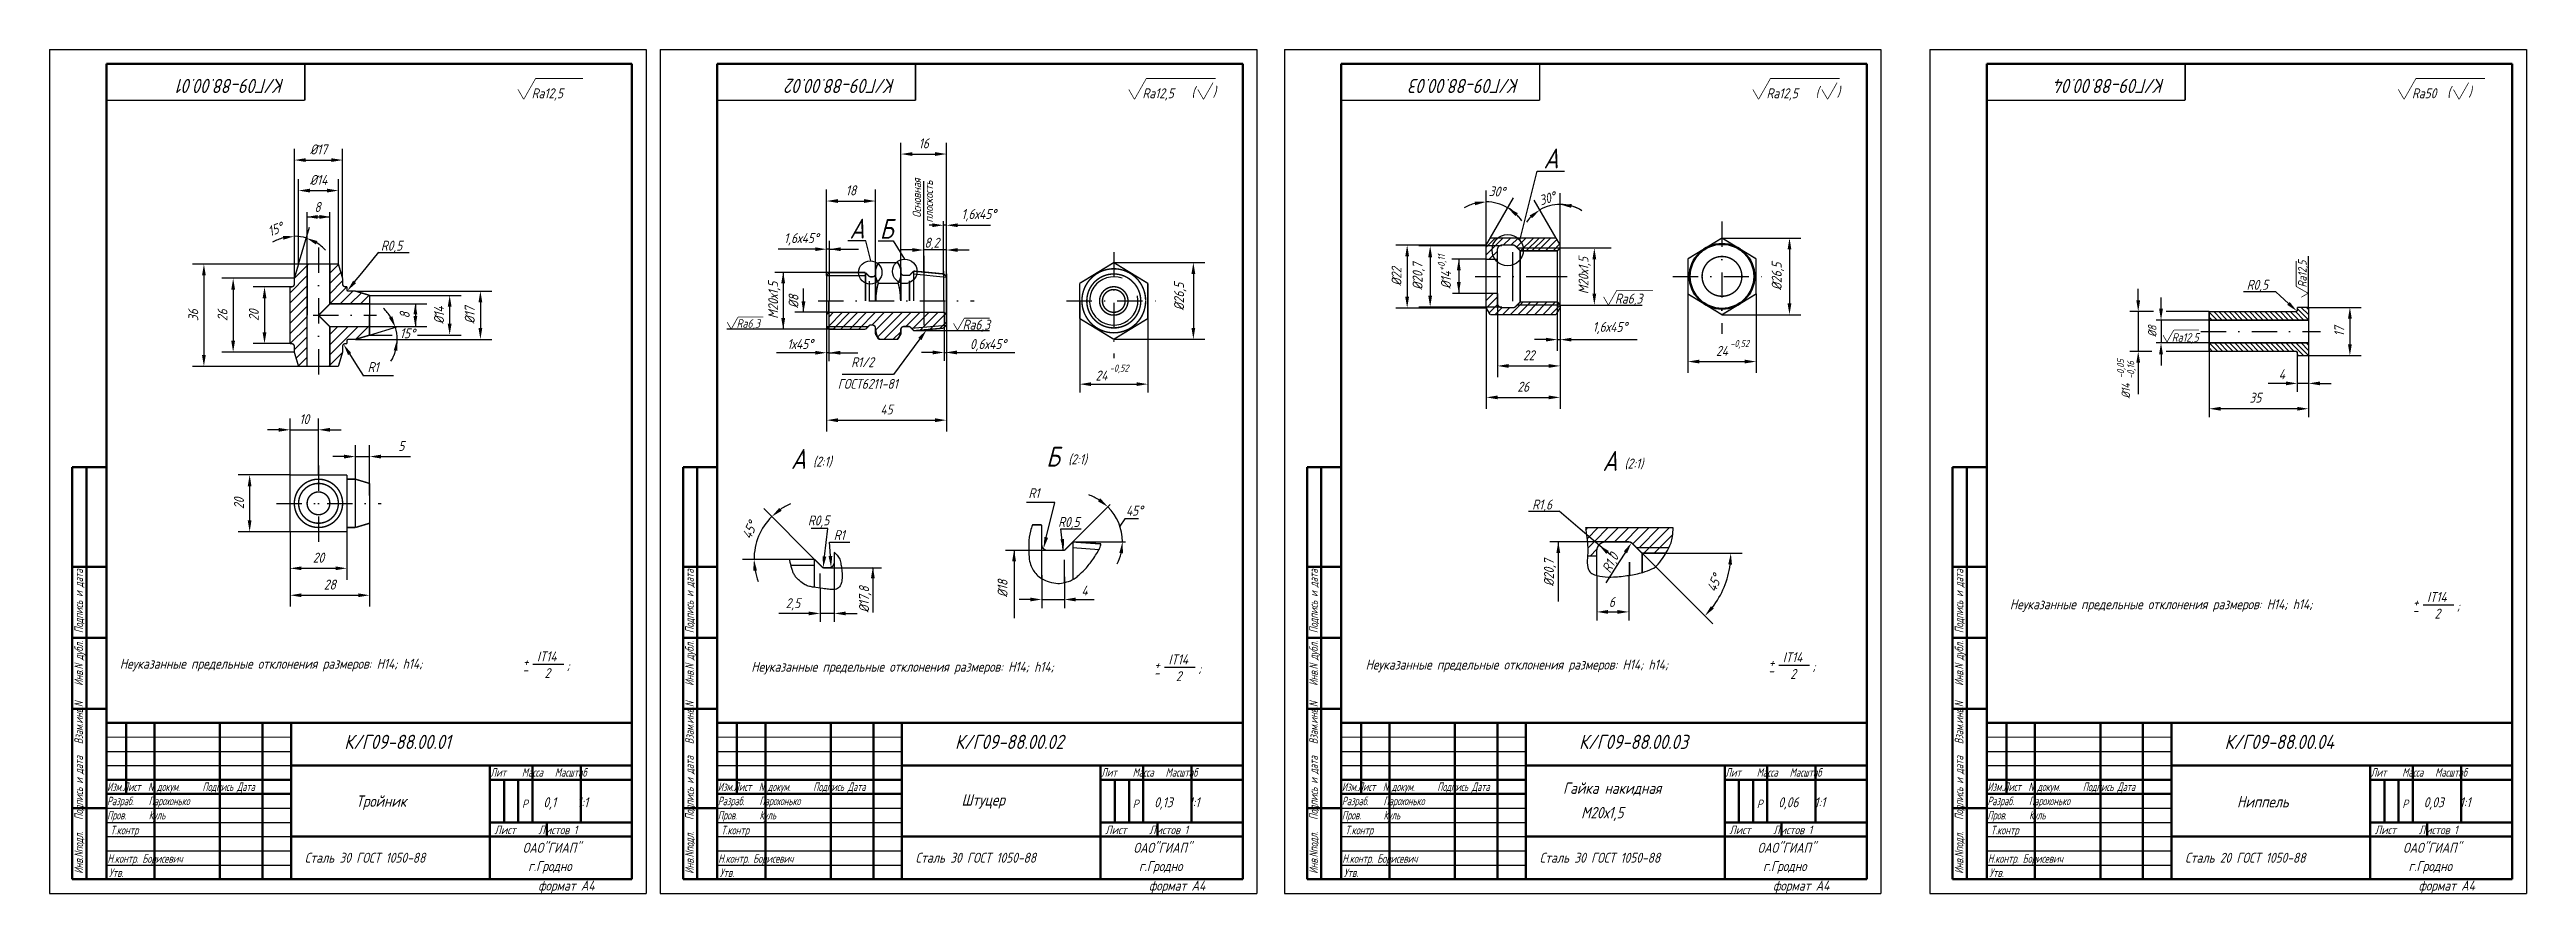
# Model space of a CAD drawing. Header units: inches. Extents: x 1065 to 7392, y 1020 to 3127.
# Drawn here: x 5963 to 6835, y 2293 to 2590 of the extents above; entities that cross this region are included whole.
import ezdxf
from ezdxf.enums import TextEntityAlignment as Align

# ---------------------------------------------------------------- set-up
doc = ezdxf.new("R2010")
doc.units = ezdxf.units.IN
doc.header["$LTSCALE"] = 0.7
doc.header["$MEASUREMENT"] = 0
doc.linetypes.add('DASHDOT', pattern=[25.4, 12.7, -6.35, 0, -6.35])
doc.styles.add('ROMANC', font='romanc', dxfattribs={"width": 0.8, "oblique": 15, "height": 3.5})
doc.styles.get("Standard").update_dxf_attribs({"font": 'romand.shx', "width": 0.8, "oblique": 15, "height": 3.5})
doc.dimstyles.get("Standard").update_dxf_attribs({"dimtxt": 3.5, "dimasz": 4, "dimexe": 4, "dimexo": 0, "dimgap": 2, "dimtad": 1, "dimdec": 0, "dimdsep": 46, "dimtxsty": 'Standard', "dimcen": 0.09, "dimadec": 0, "dimazin": 0, "dimtfac": 1, "dimtdec": 0, "dimtmove": 0, "dimatfit": 3, "dimfxl": 0, "dimtolj": 1, "dimtzin": 0, "dimlwd": 25, "dimlwe": 25, "dimarcsym": 0})

msp = doc.modelspace()

# ---------------------------------------------------------------- texts
at = {"style": 'ROMANC', "oblique": 15, "width": 0.8}
for s, p in [('(', (6364.68, 2573.54)), (')', (6372.18, 2573.67)), ('(', (6584.36, 2573.54)), (')', (6591.86, 2573.67)), ('(', (6806.66, 2573.54)), (')', (6814.15, 2573.67))]:
    msp.add_text(s, height=3.5, dxfattribs=at).set_placement(p)
at = {"color": 0, "linetype": 'ByBlock', "style": 'ROMANC', "oblique": 15, "width": 0.8}
msp.add_text('8', height=3.5, dxfattribs=at).set_placement((6056.99, 2534.83), align=Align.MIDDLE_CENTER)
msp.add_text('%%C8', height=3.5, rotation=90, dxfattribs=at).set_placement((6224.55, 2501.56), align=Align.MIDDLE_CENTER)
at = {"lineweight": 35, "char_height": 5, "width": 116.2188, "attachment_point": 1, "rotation": 180}
for s, insert in [('К/Г09-88.00.01 ', (6045.4, 2574.93)), ('К/Г09-88.00.02 ', (6260.38, 2574.93)), ('К/Г09-88.00.03 ', (6480.06, 2574.93)), ('К/Г09-88.00.04 ', (6707.28, 2574.93))]:
    msp.add_mtext(s, dxfattribs=dict(at, insert=insert))
at = {"lineweight": 25, "attachment_point": 1}
for s, insert, char_height, width in [('Ra12,5', (6132.37, 2576.59), 3.5, 29.1251), ('Ra12,5', (6347.36, 2576.59), 3.5, 29.1251), ('Ra12,5', (6567.04, 2576.59), 3.5, 29.1251), ('Ra50', (6794.25, 2576.59), 3.5, 29.1251), ('R0,5', (6079.3, 2522.97), 3.5, 12.1908), ('8,2', (6270.64, 2524), 3.5, 23.0679), ('Ra6,3', (6513.7, 2504.33), 3.5, 29.1251), ('R0,5', (6736.05, 2509.19), 3.5, 34.7971), ('Ra6,3', (6204.5, 2495.33), 3, 13.689), ('Ra6,3', (6284.08, 2495.15), 3.5, 29.1251), ('-0,52', (6554.27, 2488.03), 2.5, 14.2705), ('Ra12,5', (6709.71, 2490.42), 3, 25.3892), ('R1', (6074.63, 2480.24), 3.5, 14.8628), ('R1/2', (6244.84, 2481.95), 3.5, 32.719), ('-0,52', (6335.85, 2479.37), 2.5, 14.2705), ('4', (6747.35, 2477.69), 3.5, 7.8941), ('ГОСТ6211-81', (6240.1, 2474.33), 3.5, 33.4893), ('35', (6737.03, 2469.44), 3.5, 8.9871), ('(2:1)', (6231.41, 2446.97), 3.5, 42.5298), ('(2:1)', (6321.25, 2447.77), 3.5, 42.5298), ('(2:1)', (6517.07, 2446.28), 3.5, 42.5298), ('R1', (6307.23, 2435.86), 3.5, 34.7971), ('R0,5', (6229.6, 2426.26), 3.5, 34.7971), ('R0,5', (6317.7, 2425.72), 3.5, 34.7971), ('R1,6', (6484.56, 2431.85), 3.5, 34.7971), ('R1', (6238.71, 2421.1), 3.5, 34.7971), ('4', (6325.91, 2401.58), 3.5, 34.7971), ('IT14', (6799.57, 2399.34), 3.5, 19.7907), ('2,5', (6221.79, 2397.14), 3.5, 34.7971), ('6', (6511.56, 2397.58), 3.5, 13.6843), (' Неуказанные предельные отклонения размеров: H14; h14; ', (6650.86, 2396.76), 3.5, 158.004), ('-', (6794.4, 2394.6), 3.5, 6.6548), ('+', (6794.62, 2397.53), 3.5, 4.3989), ('2', (6802.19, 2393.47), 3.5, 17.1446), (';', (6810.01, 2396.19), 3.5, 9.0235), (' Неуказанные предельные отклонения размеров: H14; h14; ', (5985.55, 2375.82), 3.5, 158.004), ('-', (6129.08, 2373.66), 3.5, 6.6548), ('+', (6129.31, 2376.59), 3.5, 4.3989), ('IT14', (6134.26, 2378.41), 3.5, 19.7907), ('2', (6136.87, 2372.53), 3.5, 17.1446), (';', (6144.7, 2375.25), 3.5, 9.0235), (' Неуказанные предельные отклонения размеров: H14; h14; ', (6207.83, 2374.76), 3.5, 158.004), ('+', (6351.59, 2375.53), 3.5, 4.3989), ('IT14', (6356.54, 2377.35), 3.5, 19.7907), (';', (6366.98, 2374.19), 3.5, 9.0235), (' Неуказанные предельные отклонения размеров: H14; h14; ', (6424.08, 2375.53), 3.5, 158.004), ('+', (6567.84, 2376.3), 3.5, 4.3989), ('IT14', (6572.79, 2378.12), 3.5, 19.7907), ('2', (6575.41, 2372.24), 3.5, 17.1446), (';', (6583.23, 2374.96), 3.5, 9.0235), ('-', (6351.37, 2372.6), 3.5, 6.6548), ('2', (6359.16, 2371.47), 3.5, 17.1446), ('-', (6567.62, 2373.37), 3.5, 6.6548), ('{\\W0.7;Лит    Масса   Масштаб}', (6117.86, 2337.34), 3, 48.3624), ('{\\W0.7;Лит    Масса   Масштаб}', (6332.85, 2337.34), 3, 48.3624), ('{\\W0.7;Лит    Масса   Масштаб}', (6552.53, 2337.34), 3, 48.3624), ('{\\W0.7;Лит    Масса   Масштаб}', (6779.74, 2337.34), 3, 48.3624), ('{\\W0.6; Изм.Лист  N докум.      Подпись Дата\\P Разраб.    Парохонько\\P Пров.      Куль}', (5981.59, 2332.29), 3, 75.9719), ('{\\W0.6; Изм.Лист  N докум.      Подпись Дата\\P Разраб.    Парохонько\\P Пров.      Куль}', (6196.57, 2332.29), 3, 75.9719), ('{\\W0.6; Изм.Лист  N докум.      Подпись Дата\\P Разраб.    Парохонько\\P Пров.      Куль}', (6416.25, 2332.29), 3, 75.9719), ('{\\W0.6; Изм.Лист  N докум.      Подпись Дата\\P Разраб.    Парохонько\\P Пров.      Куль}', (6643.47, 2332.29), 3, 75.9719), ('Р', (6128.94, 2326.27), 3, 4.7355), ('0,1    1:1', (6136.51, 2327.07), 3.5, 30.5998), ('Р', (6343.93, 2326.27), 3, 4.7355), ('0,13   1:1', (6351.5, 2327.07), 3.5, 30.5998), ('Р', (6563.61, 2326.27), 3, 4.7355), ('0,06   1:1', (6571.18, 2327.07), 3.5, 30.5998), ('Р', (6790.83, 2326.27), 3, 4.7355), ('0,03   1:1', (6798.39, 2327.07), 3.5, 30.5998), ('{\\W0.7;Т.контр}', (5984.1, 2317.03), 3, 65.7648), ('Лист     Листов 1', (6119.27, 2317.1), 3, 49.4707), ('{\\W0.7;Т.контр}', (6199.08, 2317.03), 3, 65.7648), ('Лист     Листов 1', (6334.26, 2317.1), 3, 49.4707), ('{\\W0.7;Т.контр}', (6418.77, 2317.03), 3, 65.7648), ('Лист     Листов 1', (6553.94, 2317.1), 3, 49.4707), ('{\\W0.7;Т.контр}', (6645.98, 2317.03), 3, 65.7648), ('Лист     Листов 1', (6781.15, 2317.1), 3, 49.4707), ('{\\W0.7; Н.контр. Борисевич}', (5981.65, 2307.02), 3, 40.546), ('{\\W0.7;Утв.     }', (5983.59, 2302.02), 3, 39.2217), ('Сталь 30 ГОСТ 1050-88', (6052.52, 2307.55), 3.5, 67.3789), ('г.Гродно', (6131.16, 2304.61), 3.5, 35.0627), ('{\\W0.7; Н.контр. Борисевич}', (6196.64, 2307.02), 3, 40.546), ('{\\W0.7;Утв.     }', (6198.57, 2302.02), 3, 39.2217), ('Сталь 30 ГОСТ 1050-88', (6267.5, 2307.55), 3.5, 67.3789), ('г.Гродно', (6346.15, 2304.61), 3.5, 35.0627), ('{\\W0.7; Н.контр. Борисевич}', (6416.32, 2307.02), 3, 40.546), ('{\\W0.7;Утв.     }', (6418.25, 2302.02), 3, 39.2217), ('Сталь 30 ГОСТ 1050-88', (6487.19, 2307.55), 3.5, 67.3789), ('г.Гродно', (6565.83, 2304.61), 3.5, 35.0627), ('{\\W0.7; Н.контр. Борисевич}', (6643.53, 2307.02), 3, 40.546), ('{\\W0.7;Утв.     }', (6645.47, 2302.02), 3, 39.2217), ('Сталь 20 ГОСТ 1050-88', (6714.4, 2307.55), 3.5, 67.3789), ('г.Гродно', (6793.04, 2304.61), 3.5, 35.0627), ('формат А4', (6134.69, 2297.75), 3.5, 32.7454), ('формат А4', (6349.67, 2297.75), 3.5, 32.7454), ('формат А4', (6569.36, 2297.75), 3.5, 32.7454), ('формат А4', (6796.57, 2297.75), 3.5, 32.7454)]:
    msp.add_mtext(s, dxfattribs=dict(at, insert=insert, char_height=char_height, width=width))
at = {"lineweight": 35, "attachment_point": 1}
for s, insert, char_height, width in [('А', (6488.56, 2555.42), 7, 25.8231), ('А', (6244.27, 2530.7), 7, 25.8231), ('Б', (6254.89, 2530.65), 7, 25.8231), ('Б', (6313.5, 2450.45), 7, 25.8231), ('А', (6223.66, 2449.65), 7, 25.8231), ('А', (6509.31, 2448.95), 7, 25.8231), ('К/Г09-88.00.01', (6066.4, 2349.08), 5, 116.2188), ('К/Г09-88.00.02', (6281.38, 2349.08), 5, 116.2188), ('К/Г09-88.00.03', (6501.06, 2349.08), 5, 116.2188), ('К/Г09-88.00.04', (6728.28, 2349.08), 5, 116.2188), ('ОАО"ГИАП"', (6129.25, 2311.06), 3.5, 36.171), ('ОАО"ГИАП"', (6344.23, 2311.06), 3.5, 36.171), ('ОАО"ГИАП"', (6563.91, 2311.06), 3.5, 36.171), ('ОАО"ГИАП"', (6791.13, 2311.06), 3.5, 36.171)]:
    msp.add_mtext(s, dxfattribs=dict(at, insert=insert, char_height=char_height, width=width))
at = {"lineweight": 25, "attachment_point": 1}
for s, insert, char_height, width, rotation in [('Основная ', (6266.44, 2531.05), 3, 30.6929, 90), (' плоскость ', (6270.61, 2527.76), 3, 30.6929, 90), ('+0,11', (6451.34, 2512.31), 2.5, 14.2705, 90), ('Ra12,5', (6754.16, 2506.51), 3, 25.3892, 90), ('%%C8', (6701.33, 2489.03), 3, 25.3892, 90), ('-0,05', (6690.42, 2474.6), 2.5, 14.2705, 90), ('-0,16', (6693.99, 2474.33), 2.5, 14.2705, 90), ('%%C14', (6692.01, 2467.45), 3, 25.3892, 90), ('{\\W0.7; Инв.Nподл.   Подпись и дата   Взам.инв.N    Инв.N дубл.  Подпись и дата}', (5971.43, 2298.75), 3, 144.2887, 90), ('{\\W0.7; Инв.Nподл.   Подпись и дата   Взам.инв.N    Инв.N дубл.  Подпись и дата}', (6186.41, 2298.75), 3, 144.2887, 90), ('{\\W0.7; Инв.Nподл.   Подпись и дата   Взам.инв.N    Инв.N дубл.  Подпись и дата}', (6406.09, 2298.75), 3, 144.2887, 90), ('%%C20,7', (6488.7, 2401.3), 3.5, 50.5136, 90), ('R1,0', (6508.92, 2407.34), 3.5, 15.6747, 62.64339), ('{\\W0.7; Инв.Nподл.   Подпись и дата   Взам.инв.N    Инв.N дубл.  Подпись и дата}', (6633.31, 2298.75), 3, 144.2887, 90), ('%%C17,8', (6247.62, 2392.08), 3.5, 50.5136, 90), ('%%C18', (6296.39, 2397.43), 3.5, 50.5136, 90)]:
    msp.add_mtext(s, dxfattribs=dict(at, insert=insert, char_height=char_height, width=width, rotation=rotation))
at = {"lineweight": 25, "char_height": 3.5, "attachment_point": 5}
for s, insert, rotation in [('\\A1;30°', (6472.15, 2540.29), 356.87595), ('\\A1;30°', (6489.88, 2537.84), 16.96024), ('\\A1;%%C20,7', (6444.62, 2510.41), 90), ('%%C14', (6454.21, 2509.12), 90), ('\\A1;М20х1,5', (6503.03, 2510.68), 90), ('\\A1;М20х1,5', (6217.78, 2502.02), 90), ('\\A1;8', (6087.69, 2496.73), 90), ('%%C14', (6099.76, 2496.73), 90), ('15°', (6088.63, 2490.37), 357.75488), ('\\A1;45°', (6344.53, 2427.96), 1.23966)]:
    msp.add_mtext(s, dxfattribs=dict(at, insert=insert, rotation=rotation))
for s, insert in [('\\A1;1,6х45%%D', (6289.76, 2531.95)), ('\\A1;1,6х45%%D', (6227.3, 2523.46)), ('\\A1;1,6х45%%D', (6511.93, 2492.23)), ('1х45%%D', (6226.87, 2486.61)), ('0,6х45%%D', (6293.02, 2486.18)), ('\\A1;24', (6551.37, 2484.17)), ('\\A1;24', (6332.95, 2475.51))]:
    msp.add_mtext(s, dxfattribs=dict(at, insert=insert))
at = {"char_height": 3.5, "attachment_point": 5, "rotation": 90}
for insert in [(6571.04, 2510.41), (6360.67, 2503.29)]:
    msp.add_mtext('\\A1;%%C26,5', dxfattribs=dict(at, insert=insert))
at = {"lineweight": 30, "char_height": 4, "width": 61.9449, "attachment_point": 1}
for s, insert in [('Штуцер', (6283.69, 2328.16)), ('Гайка накидная', (6495.42, 2332.29)), ('Тройник', (6070.58, 2327.72)), (' М20х1,5', (6499.66, 2323.67)), ('Ниппель', (6732.65, 2327.51))]:
    msp.add_mtext(s, dxfattribs=dict(at, insert=insert))

# ---------------------------------------------------------------- blocks, each defined once
blk = doc.blocks.new('*D267')
at = {"color": 0, "lineweight": 25}
for p, q in [((6047.33, 2506.73), (6034.33, 2506.73)), ((6038.33, 2502.73), (6038.33, 2490.73)), ((6047.36, 2486.73), (6034.33, 2486.73))]:
    blk.add_line(p, q, dxfattribs=at)
for points in [[(6037.67, 2502.73), (6039, 2502.73), (6038.33, 2506.73)], [(6037.67, 2490.73), (6039, 2490.73), (6038.33, 2486.73)]]:
    blk.add_solid(points, dxfattribs=at)
at = {"layer": 'DEFPOINTS', "color": 0, "lineweight": 25}
for p in [(6047.33, 2506.73), (6038.33, 2486.73), (6047.36, 2486.73)]:
    blk.add_point(p, dxfattribs=at)
at = {"color": 0, "insert": (6034.58, 2496.73), "char_height": 3.5, "attachment_point": 5, "rotation": 90}
blk.add_mtext('\\A1;20', dxfattribs=at)
blk = doc.blocks.new('*D268')
at = {"color": 0, "lineweight": 25}
blk.add_line((6050.33, 2514.73), (6054.23, 2527.72), dxfattribs=at)
for start, end in [(105.58767, 121.17534), (73.30076, 90), (42.12541, 57.71308)]:
    blk.add_arc((6048.84, 2509.77), 14.75, start, end, dxfattribs=at)
for points in [[(6044.79, 2524.63), (6044.97, 2523.31), (6048.84, 2524.51)], [(6056.44, 2521.63), (6056.99, 2522.84), (6053.08, 2523.89)]]:
    blk.add_solid(points, dxfattribs=at)
at = {"layer": 'DEFPOINTS', "color": 0, "lineweight": 25}
for p in [(6048.84, 2547.32), (6051.69, 2524.24), (6050.33, 2514.73), (6048.83, 2509.73), (6048.84, 2509.77)]:
    blk.add_point(p, dxfattribs=at)
at = {"color": 0, "insert": (6042.17, 2527.02), "char_height": 3.5, "attachment_point": 5, "rotation": 21.14345}
blk.add_mtext('\\A1;15%%D', dxfattribs=at)
blk = doc.blocks.new('*D277')
at = {"color": 0, "lineweight": 25}
for p, q in [((6048.83, 2509.73), (6023.3, 2509.73)), ((6027.3, 2505.73), (6027.3, 2487.73)), ((6048.83, 2483.73), (6023.3, 2483.73))]:
    blk.add_line(p, q, dxfattribs=at)
for points in [[(6026.63, 2505.73), (6027.96, 2505.73), (6027.3, 2509.73)], [(6026.63, 2487.73), (6027.96, 2487.73), (6027.3, 2483.73)]]:
    blk.add_solid(points, dxfattribs=at)
at = {"layer": 'DEFPOINTS', "color": 0, "lineweight": 25}
for p in [(6048.83, 2509.73), (6027.3, 2483.73), (6048.83, 2483.73)]:
    blk.add_point(p, dxfattribs=at)
at = {"color": 0, "lineweight": 25, "insert": (6023.55, 2496.73), "char_height": 3.5, "attachment_point": 5, "rotation": 90}
blk.add_mtext('\\A1;26', dxfattribs=at)
blk = doc.blocks.new('*D278')
at = {"color": 0, "lineweight": 25}
for p, q in [((6050.33, 2514.73), (6013, 2514.73)), ((6017, 2510.73), (6017, 2482.73)), ((6050.33, 2478.73), (6013, 2478.73))]:
    blk.add_line(p, q, dxfattribs=at)
for points in [[(6016.34, 2510.73), (6017.67, 2510.73), (6017, 2514.73)], [(6016.34, 2482.73), (6017.67, 2482.73), (6017, 2478.73)]]:
    blk.add_solid(points, dxfattribs=at)
at = {"layer": 'DEFPOINTS', "color": 0, "lineweight": 25}
for p in [(6050.33, 2514.73), (6017, 2478.73), (6050.33, 2478.73)]:
    blk.add_point(p, dxfattribs=at)
at = {"color": 0, "lineweight": 25, "insert": (6013.25, 2496.73), "char_height": 3.5, "attachment_point": 5, "rotation": 90}
blk.add_mtext('\\A1;36', dxfattribs=at)
blk = doc.blocks.new('*D279')
at = {"color": 0, "lineweight": 25}
for p, q in [((6070.33, 2505.23), (6118.33, 2505.23)), ((6114.33, 2501.23), (6114.33, 2492.23)), ((6070.33, 2488.23), (6118.33, 2488.23))]:
    blk.add_line(p, q, dxfattribs=at)
for points in [[(6113.66, 2501.23), (6114.99, 2501.23), (6114.33, 2505.23)], [(6113.66, 2492.23), (6114.99, 2492.23), (6114.33, 2488.23)]]:
    blk.add_solid(points, dxfattribs=at)
at = {"layer": 'DEFPOINTS', "color": 0, "lineweight": 25}
for p in [(6070.33, 2505.23), (6070.33, 2488.23), (6114.33, 2488.23)]:
    blk.add_point(p, dxfattribs=at)
at = {"color": 0, "lineweight": 25, "insert": (6110.58, 2496.73), "char_height": 3.5, "attachment_point": 5, "rotation": 90}
blk.add_mtext('\\A1;%%C17', dxfattribs=at)
blk = doc.blocks.new('*D280')
at = {"color": 0, "lineweight": 25}
for p, q in [((6050.33, 2514.73), (6050.33, 2544.6)), ((6054.33, 2540.6), (6060.39, 2540.6)), ((6064.39, 2514.54), (6064.39, 2544.6))]:
    blk.add_line(p, q, dxfattribs=at)
for points in [[(6054.33, 2541.27), (6054.33, 2539.93), (6050.33, 2540.6)], [(6060.39, 2541.27), (6060.39, 2539.93), (6064.39, 2540.6)]]:
    blk.add_solid(points, dxfattribs=at)
at = {"layer": 'DEFPOINTS', "color": 0, "lineweight": 25}
for p in [(6064.39, 2540.6), (6050.33, 2514.73), (6064.39, 2514.54)]:
    blk.add_point(p, dxfattribs=at)
at = {"color": 0, "lineweight": 25, "insert": (6057.36, 2544.35), "char_height": 3.5, "attachment_point": 5}
blk.add_mtext('\\A1;%%C14', dxfattribs=at)
blk = doc.blocks.new('*D281')
at = {"color": 0, "lineweight": 25}
for p, q in [((6048.84, 2509.77), (6048.84, 2555.34)), ((6065.83, 2509.73), (6065.83, 2555.34)), ((6052.84, 2551.34), (6061.83, 2551.34))]:
    blk.add_line(p, q, dxfattribs=at)
for points in [[(6052.84, 2552), (6052.84, 2550.67), (6048.84, 2551.34)], [(6061.83, 2552), (6061.83, 2550.67), (6065.83, 2551.34)]]:
    blk.add_solid(points, dxfattribs=at)
at = {"layer": 'DEFPOINTS', "color": 0, "lineweight": 25}
for p in [(6065.83, 2551.34), (6048.84, 2509.77), (6065.83, 2509.73)]:
    blk.add_point(p, dxfattribs=at)
at = {"color": 0, "lineweight": 25, "insert": (6057.34, 2555.09), "char_height": 3.5, "attachment_point": 5}
blk.add_mtext('\\A1;%%C17', dxfattribs=at)
blk = doc.blocks.new('*D269')
at = {"color": 0, "lineweight": 25}
for p, q in [((6070.33, 2434.84), (6070.33, 2450.99)), ((6075.33, 2433.34), (6075.33, 2450.99)), ((6066.33, 2446.99), (6062.33, 2446.99)), ((6070.33, 2446.99), (6075.33, 2446.99)), ((6079.33, 2446.99), (6089.69, 2446.99))]:
    blk.add_line(p, q, dxfattribs=at)
for points in [[(6066.33, 2447.65), (6066.33, 2446.32), (6070.33, 2446.99)], [(6079.33, 2447.65), (6079.33, 2446.32), (6075.33, 2446.99)]]:
    blk.add_solid(points, dxfattribs=at)
at = {"layer": 'DEFPOINTS', "color": 0, "lineweight": 25}
for p in [(6075.33, 2446.99), (6070.33, 2434.84), (6075.33, 2433.34)]:
    blk.add_point(p, dxfattribs=at)
at = {"color": 0, "lineweight": 25, "insert": (6086.51, 2450.74), "char_height": 3.5, "attachment_point": 5}
blk.add_mtext('\\A1;5', dxfattribs=at)
blk = doc.blocks.new('*D282')
at = {"color": 0, "lineweight": 25}
for p, q in [((6047.33, 2440.53), (6047.33, 2460.41)), ((6057.33, 2440.53), (6057.33, 2460.41)), ((6043.33, 2456.41), (6039.33, 2456.41)), ((6047.33, 2456.41), (6057.33, 2456.41)), ((6061.33, 2456.41), (6065.33, 2456.41))]:
    blk.add_line(p, q, dxfattribs=at)
for points in [[(6043.33, 2457.07), (6043.33, 2455.74), (6047.33, 2456.41)], [(6061.33, 2457.07), (6061.33, 2455.74), (6057.33, 2456.41)]]:
    blk.add_solid(points, dxfattribs=at)
at = {"layer": 'DEFPOINTS', "color": 0, "lineweight": 25}
for p in [(6057.33, 2456.41), (6047.33, 2440.53), (6057.33, 2440.53)]:
    blk.add_point(p, dxfattribs=at)
at = {"color": 0, "lineweight": 25, "insert": (6052.33, 2460.16), "char_height": 3.5, "attachment_point": 5}
blk.add_mtext('\\A1;10', dxfattribs=at)
blk = doc.blocks.new('*D283')
at = {"color": 0, "lineweight": 25}
for p, q in [((6047.33, 2440.53), (6029.1, 2440.53)), ((6033.1, 2436.53), (6033.1, 2424.53)), ((6047.33, 2420.53), (6029.1, 2420.53))]:
    blk.add_line(p, q, dxfattribs=at)
for points in [[(6032.43, 2436.53), (6033.76, 2436.53), (6033.1, 2440.53)], [(6032.43, 2424.53), (6033.76, 2424.53), (6033.1, 2420.53)]]:
    blk.add_solid(points, dxfattribs=at)
at = {"layer": 'DEFPOINTS', "color": 0, "lineweight": 25}
for p in [(6047.33, 2440.53), (6033.1, 2420.53), (6047.33, 2420.53)]:
    blk.add_point(p, dxfattribs=at)
at = {"color": 0, "lineweight": 25, "insert": (6029.35, 2430.53), "char_height": 3.5, "attachment_point": 5, "rotation": 90}
blk.add_mtext('\\A1;20', dxfattribs=at)
blk = doc.blocks.new('*D284')
at = {"color": 0, "lineweight": 25}
for p, q in [((6047.33, 2420.53), (6047.33, 2403.66)), ((6067.33, 2420.53), (6067.33, 2403.66)), ((6051.33, 2407.66), (6063.33, 2407.66))]:
    blk.add_line(p, q, dxfattribs=at)
for points in [[(6051.33, 2408.33), (6051.33, 2407), (6047.33, 2407.66)], [(6063.33, 2408.33), (6063.33, 2407), (6067.33, 2407.66)]]:
    blk.add_solid(points, dxfattribs=at)
at = {"layer": 'DEFPOINTS', "color": 0, "lineweight": 25}
for p in [(6047.33, 2420.53), (6067.33, 2420.53), (6067.33, 2407.66)]:
    blk.add_point(p, dxfattribs=at)
at = {"color": 0, "lineweight": 25, "insert": (6057.33, 2411.41), "char_height": 3.5, "attachment_point": 5}
blk.add_mtext('\\A1;20', dxfattribs=at)
blk = doc.blocks.new('*D285')
at = {"color": 0, "lineweight": 25}
for p, q in [((6047.33, 2420.53), (6047.33, 2394.18)), ((6075.33, 2423.53), (6075.33, 2394.18)), ((6051.33, 2398.18), (6071.33, 2398.18))]:
    blk.add_line(p, q, dxfattribs=at)
for points in [[(6051.33, 2398.85), (6051.33, 2397.52), (6047.33, 2398.18)], [(6071.33, 2398.85), (6071.33, 2397.52), (6075.33, 2398.18)]]:
    blk.add_solid(points, dxfattribs=at)
at = {"layer": 'DEFPOINTS', "color": 0, "lineweight": 25}
for p in [(6047.33, 2420.53), (6075.33, 2423.53), (6075.33, 2398.18)]:
    blk.add_point(p, dxfattribs=at)
at = {"color": 0, "lineweight": 25, "insert": (6061.33, 2401.93), "char_height": 3.5, "attachment_point": 5}
blk.add_mtext('\\A1;28', dxfattribs=at)
blk = doc.blocks.new('*D270')
at = {"color": 0, "lineweight": 25}
for p, q in [((6231.9, 2410.82), (6214.04, 2428.68)), ((6223.21, 2410.82), (6206.64, 2410.82))]:
    blk.add_line(p, q, dxfattribs=at)
for start, end in [(135, 180), (113.40618, 124.20309), (190.79691, 201.59382)]:
    blk.add_arc((6231.9, 2410.82), 21.26, start, end, dxfattribs=at)
for points in [[(6220.37, 2427.89), (6219.52, 2428.91), (6216.86, 2425.85)], [(6210.35, 2406.77), (6211.68, 2406.9), (6210.64, 2410.82)]]:
    blk.add_solid(points, dxfattribs=at)
at = {"layer": 'DEFPOINTS', "color": 0, "lineweight": 25}
for p in [(6211.36, 2416.32), (6223.21, 2410.82), (6231.9, 2410.82), (6231.9, 2410.82), (6234.6, 2408.11)]:
    blk.add_point(p, dxfattribs=at)
at = {"color": 0, "insert": (6209.1, 2421.09), "char_height": 3.5, "attachment_point": 5, "rotation": 65.74743}
blk.add_mtext('\\A1;45%%D', dxfattribs=at)
blk = doc.blocks.new('*D286')
at = {"color": 0, "lineweight": 25}
for p, q in [((6236.18, 2510.76), (6236.18, 2540.93)), ((6253.38, 2510.92), (6253.38, 2540.93)), ((6240.18, 2536.93), (6249.38, 2536.93))]:
    blk.add_line(p, q, dxfattribs=at)
for points in [[(6240.18, 2537.6), (6240.18, 2536.26), (6236.18, 2536.93)], [(6249.38, 2537.6), (6249.38, 2536.26), (6253.38, 2536.93)]]:
    blk.add_solid(points, dxfattribs=at)
at = {"layer": 'DEFPOINTS', "color": 0, "lineweight": 25}
for p in [(6253.38, 2536.93), (6236.18, 2510.76), (6253.38, 2510.92)]:
    blk.add_point(p, dxfattribs=at)
at = {"color": 0, "lineweight": 25, "insert": (6244.78, 2540.68), "char_height": 3.5, "attachment_point": 5}
blk.add_mtext('\\A1;18', dxfattribs=at)
blk = doc.blocks.new('*D287')
at = {"color": 0, "lineweight": 25}
for p, q in [((6262.38, 2510.92), (6262.38, 2557.46)), ((6278.38, 2510.16), (6278.38, 2557.46)), ((6266.38, 2553.46), (6274.38, 2553.46))]:
    blk.add_line(p, q, dxfattribs=at)
for points in [[(6266.38, 2554.13), (6266.38, 2552.79), (6262.38, 2553.46)], [(6274.38, 2554.13), (6274.38, 2552.79), (6278.38, 2553.46)]]:
    blk.add_solid(points, dxfattribs=at)
at = {"layer": 'DEFPOINTS', "color": 0, "lineweight": 25}
for p in [(6278.38, 2553.46), (6262.38, 2510.92), (6278.38, 2510.16)]:
    blk.add_point(p, dxfattribs=at)
at = {"color": 0, "lineweight": 25, "insert": (6270.38, 2557.21), "char_height": 3.5, "attachment_point": 5}
blk.add_mtext('\\A1;16', dxfattribs=at)
blk = doc.blocks.new('*D288')
at = {"color": 0, "lineweight": 25}
for p, q in [((6236.18, 2492.77), (6236.18, 2455.8)), ((6278.38, 2493.27), (6278.38, 2455.8)), ((6240.18, 2459.8), (6274.38, 2459.8))]:
    blk.add_line(p, q, dxfattribs=at)
for points in [[(6240.18, 2460.47), (6240.18, 2459.13), (6236.18, 2459.8)], [(6274.38, 2460.47), (6274.38, 2459.13), (6278.38, 2459.8)]]:
    blk.add_solid(points, dxfattribs=at)
at = {"layer": 'DEFPOINTS', "color": 0, "lineweight": 25}
for p in [(6236.18, 2492.77), (6278.38, 2493.27), (6278.38, 2459.8)]:
    blk.add_point(p, dxfattribs=at)
at = {"color": 0, "lineweight": 25, "insert": (6257.28, 2463.55), "char_height": 3.5, "attachment_point": 5}
blk.add_mtext('\\A1;45', dxfattribs=at)
blk = doc.blocks.new('*D273')
at = {"color": 0, "lineweight": 25}
for p, q in [((6523.28, 2412.98), (6548.18, 2388.08)), ((6531.63, 2412.98), (6558.49, 2412.98))]:
    blk.add_line(p, q, dxfattribs=at)
blk.add_arc((6523.28, 2412.98), 31.22, 322.34693, 352.65307, dxfattribs=at)
for points in [[(6553.57, 2409.03), (6554.9, 2408.94), (6554.49, 2412.98)], [(6548.49, 2393.47), (6547.49, 2394.35), (6545.35, 2390.91)]]:
    blk.add_solid(points, dxfattribs=at)
at = {"layer": 'DEFPOINTS', "color": 0, "lineweight": 25}
for p in [(6519.86, 2416.39), (6523.28, 2412.98), (6523.28, 2412.98), (6531.63, 2412.98), (6550.31, 2397.37)]:
    blk.add_point(p, dxfattribs=at)
at = {"color": 0, "lineweight": 25, "insert": (6548.65, 2402.47), "char_height": 3.5, "attachment_point": 5, "rotation": 67.5}
blk.add_mtext('\\A1;45°', dxfattribs=at)
blk = doc.blocks.new('*D274')
at = {"color": 0, "lineweight": 25}
for p, q in [((6472.32, 2504.41), (6472.32, 2474.89)), ((6494.39, 2500.3), (6494.39, 2474.89)), ((6476.32, 2478.89), (6490.39, 2478.89))]:
    blk.add_line(p, q, dxfattribs=at)
for points in [[(6476.32, 2479.55), (6476.32, 2478.22), (6472.32, 2478.89)], [(6490.39, 2479.55), (6490.39, 2478.22), (6494.39, 2478.89)]]:
    blk.add_solid(points, dxfattribs=at)
at = {"layer": 'DEFPOINTS', "color": 0, "lineweight": 25}
for p in [(6472.32, 2504.41), (6494.39, 2500.3), (6494.39, 2478.89)]:
    blk.add_point(p, dxfattribs=at)
at = {"color": 0, "lineweight": 25, "insert": (6483.36, 2482.64), "char_height": 3.5, "attachment_point": 5}
blk.add_mtext('\\A1;22', dxfattribs=at)
blk = doc.blocks.new('*D275')
at = {"color": 0, "lineweight": 25}
for p, q in [((6468.41, 2499.25), (6468.41, 2463.82)), ((6494.39, 2499.41), (6494.39, 2463.82)), ((6472.41, 2467.82), (6490.39, 2467.82))]:
    blk.add_line(p, q, dxfattribs=at)
for points in [[(6472.41, 2468.48), (6472.41, 2467.15), (6468.41, 2467.82)], [(6490.39, 2468.48), (6490.39, 2467.15), (6494.39, 2467.82)]]:
    blk.add_solid(points, dxfattribs=at)
at = {"layer": 'DEFPOINTS', "color": 0, "lineweight": 25}
for p in [(6468.41, 2499.25), (6494.39, 2499.41), (6494.39, 2467.82)]:
    blk.add_point(p, dxfattribs=at)
at = {"color": 0, "lineweight": 25, "insert": (6481.4, 2471.57), "char_height": 3.5, "attachment_point": 5}
blk.add_mtext('\\A1;26', dxfattribs=at)
blk = doc.blocks.new('*D276')
at = {"color": 0, "lineweight": 25}
for p, q in [((6468.32, 2521.41), (6436.55, 2521.41)), ((6440.55, 2517.41), (6440.55, 2503.25)), ((6468.41, 2499.25), (6436.55, 2499.25))]:
    blk.add_line(p, q, dxfattribs=at)
for points in [[(6439.88, 2517.41), (6441.22, 2517.41), (6440.55, 2521.41)], [(6439.88, 2503.25), (6441.22, 2503.25), (6440.55, 2499.25)]]:
    blk.add_solid(points, dxfattribs=at)
at = {"layer": 'DEFPOINTS', "color": 0, "lineweight": 25}
for p in [(6468.32, 2521.41), (6440.55, 2499.25), (6468.41, 2499.25)]:
    blk.add_point(p, dxfattribs=at)
at = {"color": 0, "lineweight": 25, "insert": (6436.8, 2510.33), "char_height": 3.5, "attachment_point": 5, "rotation": 90}
blk.add_mtext('\\A1;%%C22', dxfattribs=at)
blk = doc.blocks.new('*D289')
at = {"color": 0, "lineweight": 25}
for p, q in [((6757.08, 2499.51), (6776.39, 2499.51)), ((6772.39, 2495.51), (6772.39, 2486.51)), ((6757.86, 2482.51), (6776.39, 2482.51))]:
    blk.add_line(p, q, dxfattribs=at)
for points in [[(6771.73, 2495.51), (6773.06, 2495.51), (6772.39, 2499.51)], [(6771.73, 2486.51), (6773.06, 2486.51), (6772.39, 2482.51)]]:
    blk.add_solid(points, dxfattribs=at)
at = {"layer": 'DEFPOINTS', "color": 0, "lineweight": 25}
for p in [(6757.08, 2499.51), (6757.86, 2482.51), (6772.39, 2482.51)]:
    blk.add_point(p, dxfattribs=at)
at = {"color": 0, "lineweight": 25, "insert": (6768.64, 2491.01), "char_height": 3.5, "attachment_point": 5, "rotation": 90}
blk.add_mtext('\\A1;17', dxfattribs=at)

# ---------------------------------------------------------------- dimensions: what is measured, and where the dimension line sits
at = {"lineweight": 25}
for base, p1, p2, text, picture, middle in [((6065.83, 2551.34), (6048.84, 2509.77), (6065.83, 2509.73), '%%C17', '*D281', (6057.34, 2555.09)), ((6064.39, 2540.6), (6050.33, 2514.73), (6064.39, 2514.54), '%%C14', '*D280', (6057.36, 2544.35)), ((6253.38, 2536.93), (6236.18, 2510.76), (6253.38, 2510.92), '18', '*D286', (6244.78, 2540.68)), ((6278.38, 2459.8), (6236.18, 2492.77), (6278.38, 2493.27), '45', '*D288', (6257.28, 2463.55))]:
    dim = msp.add_linear_dim(base=base, p1=p1, p2=p2, text=text, dimstyle='Standard', dxfattribs=at)
    dim.commit()
    dim.dimension.update_dxf_attribs({"geometry": picture, "text_midpoint": middle})
for base, p1, p2, picture, middle in [((6278.38, 2553.46), (6262.38, 2510.92), (6278.38, 2510.16), '*D287', (6270.38, 2557.21)), ((6494.39, 2478.89), (6472.32, 2504.41), (6494.39, 2500.3), '*D274', (6483.36, 2482.64)), ((6494.39, 2467.82), (6468.41, 2499.25), (6494.39, 2499.41), '*D275', (6481.4, 2471.57)), ((6057.33, 2456.41), (6047.33, 2440.53), (6057.33, 2440.53), '*D282', (6052.33, 2460.16)), ((6075.33, 2446.99), (6070.33, 2434.84), (6075.33, 2433.34), '*D269', (6086.51, 2450.74)), ((6075.33, 2398.18), (6047.33, 2420.53), (6075.33, 2423.53), '*D285', (6061.33, 2401.93)), ((6067.33, 2407.66), (6047.33, 2420.53), (6067.33, 2420.53), '*D284', (6057.33, 2411.41))]:
    dim = msp.add_linear_dim(base=base, p1=p1, p2=p2, dimstyle='Standard', dxfattribs=at)
    dim.commit()
    dim.dimension.update_dxf_attribs({"geometry": picture, "text_midpoint": middle})
for base, line1, line2, text, picture, middle in [((6051.69, 2524.24), ((6048.84, 2509.77), (6048.84, 2547.32)), ((6050.33, 2514.73), (6048.83, 2509.73)), '15%%D', '*D268', (6043.52, 2523.52)), ((6211.36, 2416.32), ((6234.6, 2408.11), (6231.9, 2410.82)), ((6223.21, 2410.82), (6231.9, 2410.82)), '45%%D', '*D270', (6212.51, 2419.55))]:
    dim = msp.add_angular_dim_2l(base=base, line1=line1, line2=line2, text=text, dimstyle='Standard')
    dim.commit()
    dim.dimension.update_dxf_attribs({"geometry": picture, "text_midpoint": middle, "dimtype": 162})
for base, p1, p2, text, picture, middle in [((6440.55, 2499.25), (6468.32, 2521.41), (6468.41, 2499.25), '%%C22', '*D276', (6436.8, 2510.33)), ((6114.33, 2488.23), (6070.33, 2505.23), (6070.33, 2488.23), '%%C<>', '*D279', (6110.58, 2496.73))]:
    dim = msp.add_linear_dim(base=base, p1=p1, p2=p2, angle=90, text=text, dimstyle='Standard', dxfattribs=at)
    dim.commit()
    dim.dimension.update_dxf_attribs({"geometry": picture, "text_midpoint": middle})
for base, p1, p2, picture, middle in [((6017, 2478.73), (6050.33, 2514.73), (6050.33, 2478.73), '*D278', (6013.25, 2496.73)), ((6027.3, 2483.73), (6048.83, 2509.73), (6048.83, 2483.73), '*D277', (6023.55, 2496.73)), ((6772.39, 2482.51), (6757.08, 2499.51), (6757.86, 2482.51), '*D289', (6768.64, 2491.01)), ((6033.1, 2420.53), (6047.33, 2440.53), (6047.33, 2420.53), '*D283', (6029.35, 2430.53))]:
    dim = msp.add_linear_dim(base=base, p1=p1, p2=p2, angle=90, dimstyle='Standard', dxfattribs=at)
    dim.commit()
    dim.dimension.update_dxf_attribs({"geometry": picture, "text_midpoint": middle})
dim = msp.add_linear_dim(base=(6038.33, 2486.73), p1=(6047.33, 2506.73), p2=(6047.36, 2486.73), angle=90, text='20', dimstyle='Standard')
dim.commit()
dim.dimension.update_dxf_attribs({"geometry": '*D267', "text_midpoint": (6034.58, 2496.73)})
dim = msp.add_angular_dim_2l(base=(6550.31, 2397.37), line1=((6523.28, 2412.98), (6531.63, 2412.98)), line2=((6519.86, 2416.39), (6523.28, 2412.98)), dimstyle='Standard', dxfattribs=at)
dim.commit()
dim.dimension.update_dxf_attribs({"geometry": '*D273', "text_midpoint": (6548.65, 2402.47)})

# ---------------------------------------------------------------- linework, layer by layer
for p, q in [((5962.66, 2590.24), (5962.66, 2293.24)), ((5962.66, 2590.24), (6172.66, 2590.24)), ((6172.66, 2590.24), (6172.66, 2293.24)), ((6177.65, 2590.24), (6177.65, 2293.24)), ((6177.65, 2590.24), (6387.65, 2590.24)), ((6387.65, 2590.24), (6387.65, 2293.24)), ((6397.33, 2590.24), (6397.33, 2293.24)), ((6397.33, 2590.24), (6607.33, 2590.24)), ((6607.33, 2590.24), (6607.33, 2293.24)), ((6624.55, 2590.24), (6624.55, 2293.24)), ((6624.55, 2590.24), (6834.55, 2590.24)), ((6834.55, 2590.24), (6834.55, 2293.24)), ((6480.27, 2522.98), (6486.37, 2547.39)), ((6486.37, 2547.39), (6495.97, 2547.39)), ((6249.99, 2522.95), (6243.72, 2522.95)), ((6251.75, 2515.9), (6249.99, 2522.95)), ((6254.31, 2522.95), (6259.6, 2522.95)), ((6259.67, 2522.97), (6263.61, 2516.41)), ((6479.32, 2520.41), (6482.23, 2520.41)), ((6479.32, 2520.41), (6490.3, 2520.41)), ((6490.3, 2520.41), (6494.39, 2520.41)), ((6053.33, 2514.73), (6053.33, 2496.73)), ((6078.53, 2518.8), (6089.28, 2518.8)), ((6253.38, 2513.36), (6253.38, 2501.76)), ((6262.38, 2501.76), (6262.38, 2513.36)), ((6266.78, 2511.27), (6278.38, 2510.16)), ((6270.38, 2517.63), (6270.38, 2493.27)), ((6278.38, 2511.26), (6278.38, 2492.26)), ((6480.32, 2519.41), (6490.3, 2519.41)), ((6757.86, 2499.51), (6757.86, 2517.49)), ((6075.33, 2503.73), (6075.33, 2496.73)), ((6236.18, 2510.78), (6236.18, 2492.77)), ((6236.18, 2510.78), (6236.18, 2492.77)), ((6236.18, 2510.76), (6241.94, 2510.76)), ((6236.18, 2510.76), (6249.88, 2510.76)), ((6250.88, 2510.76), (6250.88, 2510.72)), ((6746.34, 2505), (6734.93, 2505)), ((6047.33, 2486.73), (6047.33, 2496.73)), ((6075.33, 2489.73), (6075.33, 2496.73)), ((6479.32, 2500.41), (6482.23, 2500.41)), ((6479.32, 2500.41), (6487.89, 2500.41)), ((6479.32, 2500.41), (6490.3, 2500.41)), ((6480.32, 2501.41), (6490.3, 2501.41)), ((6490.3, 2500.41), (6493.96, 2500.41)), ((6753.86, 2499.51), (6753.86, 2498.51)), ((6236.19, 2492.76), (6241.94, 2492.76)), ((6236.98, 2492.76), (6250.88, 2492.76)), ((6253.38, 2491.98), (6253.38, 2492.26)), ((6269.02, 2488.38), (6259.75, 2475.83)), ((6262.38, 2490.17), (6262.38, 2491.98)), ((6265.96, 2492.19), (6278.29, 2493.26)), ((6267.36, 2491.3), (6293.55, 2491.3)), ((6753.86, 2483.51), (6753.86, 2482.51)), ((6072.91, 2475.5), (6083.7, 2475.5)), ((6259.75, 2475.83), (6241.69, 2475.83)), ((6316.5, 2430.78), (6306.56, 2430.78)), ((6313.51, 2418.56), (6316.5, 2430.78)), ((6483.25, 2427.77), (6494.05, 2427.77)), ((6236.62, 2421.71), (6230.78, 2421.71)), ((6235.44, 2411.86), (6236.62, 2421.71)), ((6237.53, 2412.01), (6237.25, 2416.89)), ((6237.25, 2416.89), (6244.36, 2416.89)), ((6319.51, 2414.33), (6318.65, 2421.53)), ((6318.65, 2421.53), (6325.85, 2421.53)), ((6223.64, 2408.82), (6231.9, 2408.82)), ((6233.9, 2408.82), (6233.9, 2408.73)), ((6322.78, 2414.96), (6332.1, 2414.31)), ((6521.28, 2414.98), (6532.75, 2414.98)), ((6521.28, 2414.98), (6532.75, 2414.98)), ((6523.28, 2412.98), (6531.63, 2412.98)), ((5962.66, 2293.24), (6172.66, 2293.24)), ((6177.65, 2293.24), (6387.65, 2293.24)), ((6397.33, 2293.24), (6607.33, 2293.24)), ((6624.55, 2293.24), (6834.55, 2293.24))]:
    msp.add_line(p, q)
at = {"lineweight": 50}
for p, q in [((5982.66, 2585.24), (5982.66, 2298.24)), ((5982.66, 2585.24), (6167.66, 2585.24)), ((6167.66, 2585.24), (6167.66, 2298.24)), ((6197.65, 2585.24), (6197.65, 2298.24)), ((6197.65, 2585.24), (6382.65, 2585.24)), ((6382.65, 2585.24), (6382.65, 2298.24)), ((6417.33, 2585.24), (6417.33, 2298.24)), ((6417.33, 2585.24), (6602.33, 2585.24)), ((6602.33, 2585.24), (6602.33, 2298.24)), ((6644.55, 2585.24), (6644.55, 2298.24)), ((6644.55, 2585.24), (6829.55, 2585.24)), ((6829.55, 2585.24), (6829.55, 2298.24)), ((5970.66, 2443.24), (5970.66, 2298.24)), ((5970.66, 2443.24), (5982.66, 2443.24)), ((5975.66, 2443.24), (5975.66, 2298.24)), ((6185.65, 2443.24), (6185.65, 2298.24)), ((6185.65, 2443.24), (6197.65, 2443.24)), ((6190.65, 2443.24), (6190.65, 2298.24)), ((6405.33, 2443.24), (6405.33, 2298.24)), ((6405.33, 2443.24), (6417.33, 2443.24)), ((6410.33, 2443.24), (6410.33, 2298.24)), ((6632.55, 2443.24), (6632.55, 2298.24)), ((6632.55, 2443.24), (6644.55, 2443.24)), ((6637.55, 2443.24), (6637.55, 2298.24)), ((5970.66, 2408.24), (5982.66, 2408.24)), ((6185.65, 2408.24), (6197.65, 2408.24)), ((6405.33, 2408.24), (6417.33, 2408.24)), ((6632.55, 2408.24), (6644.55, 2408.24)), ((5970.66, 2383.24), (5982.66, 2383.24)), ((6185.65, 2383.24), (6197.65, 2383.24)), ((6405.33, 2383.24), (6417.33, 2383.24)), ((6632.55, 2383.24), (6644.55, 2383.24)), ((5970.66, 2358.24), (5982.66, 2358.24)), ((6185.65, 2358.24), (6197.65, 2358.24)), ((6405.33, 2358.24), (6417.33, 2358.24)), ((6632.55, 2358.24), (6644.55, 2358.24)), ((5982.66, 2353.24), (6167.66, 2353.24)), ((5989.66, 2353.24), (5989.66, 2328.24)), ((5999.66, 2353.24), (5999.66, 2298.24)), ((6022.66, 2353.24), (6022.66, 2298.24)), ((6037.66, 2353.24), (6037.66, 2298.24)), ((6047.66, 2353.24), (6047.66, 2298.24)), ((6197.65, 2353.24), (6382.65, 2353.24)), ((6204.65, 2353.24), (6204.65, 2328.24)), ((6214.65, 2353.24), (6214.65, 2298.24)), ((6237.65, 2353.24), (6237.65, 2298.24)), ((6252.65, 2353.24), (6252.65, 2298.24)), ((6262.65, 2353.24), (6262.65, 2298.24)), ((6417.33, 2353.24), (6602.33, 2353.24)), ((6424.33, 2353.24), (6424.33, 2328.24)), ((6434.33, 2353.24), (6434.33, 2298.24)), ((6457.33, 2353.24), (6457.33, 2298.24)), ((6472.33, 2353.24), (6472.33, 2298.24)), ((6482.33, 2353.24), (6482.33, 2298.24)), ((6644.55, 2353.24), (6829.55, 2353.24)), ((6651.55, 2353.24), (6651.55, 2328.24)), ((6661.55, 2353.24), (6661.55, 2298.24)), ((6684.55, 2353.24), (6684.55, 2298.24)), ((6699.55, 2353.24), (6699.55, 2298.24)), ((6709.55, 2353.24), (6709.55, 2298.24)), ((6117.66, 2338.24), (6117.66, 2298.24)), ((6132.66, 2338.24), (6132.66, 2318.24)), ((6149.66, 2338.24), (6149.66, 2318.24)), ((6332.65, 2338.24), (6332.65, 2298.24)), ((6347.65, 2338.24), (6347.65, 2318.24)), ((6364.65, 2338.24), (6364.65, 2318.24)), ((6552.33, 2338.24), (6552.33, 2298.24)), ((6567.33, 2338.24), (6567.33, 2318.24)), ((6584.33, 2338.24), (6584.33, 2318.24)), ((6779.55, 2338.24), (6779.55, 2298.24)), ((6794.55, 2338.24), (6794.55, 2318.24)), ((6811.55, 2338.24), (6811.55, 2318.24)), ((5982.66, 2333.24), (6047.66, 2333.24)), ((5982.66, 2328.24), (6047.66, 2328.24)), ((6117.66, 2333.24), (6167.66, 2333.24)), ((6122.66, 2333.24), (6122.66, 2318.24)), ((6127.66, 2333.24), (6127.66, 2318.24)), ((6197.65, 2333.24), (6262.65, 2333.24)), ((6197.65, 2328.24), (6262.65, 2328.24)), ((6332.65, 2333.24), (6382.65, 2333.24)), ((6337.65, 2333.24), (6337.65, 2318.24)), ((6342.65, 2333.24), (6342.65, 2318.24)), ((6417.33, 2333.24), (6482.33, 2333.24)), ((6417.33, 2328.24), (6482.33, 2328.24)), ((6552.33, 2333.24), (6602.33, 2333.24)), ((6557.33, 2333.24), (6557.33, 2318.24)), ((6562.33, 2333.24), (6562.33, 2318.24)), ((6644.55, 2333.24), (6709.55, 2333.24)), ((6644.55, 2328.24), (6709.55, 2328.24)), ((6779.55, 2333.24), (6829.55, 2333.24)), ((6784.55, 2333.24), (6784.55, 2318.24)), ((6789.55, 2333.24), (6789.55, 2318.24)), ((5970.66, 2323.24), (5982.66, 2323.24)), ((6185.65, 2323.24), (6197.65, 2323.24)), ((6405.33, 2323.24), (6417.33, 2323.24)), ((6632.55, 2323.24), (6644.55, 2323.24)), ((6117.66, 2318.24), (6167.66, 2318.24)), ((6137.66, 2318.24), (6137.66, 2313.24)), ((6332.65, 2318.24), (6382.65, 2318.24)), ((6352.65, 2318.24), (6352.65, 2313.24)), ((6552.33, 2318.24), (6602.33, 2318.24)), ((6572.33, 2318.24), (6572.33, 2313.24)), ((6779.55, 2318.24), (6829.55, 2318.24)), ((6799.55, 2318.24), (6799.55, 2313.24)), ((5970.66, 2298.24), (6167.66, 2298.24)), ((6185.65, 2298.24), (6382.65, 2298.24)), ((6405.33, 2298.24), (6602.33, 2298.24)), ((6632.55, 2298.24), (6829.55, 2298.24))]:
    msp.add_line(p, q, dxfattribs=at)
at = {"color": 0, "linetype": 'ByBlock'}
for p, q in [((6262.38, 2510.92), (6262.38, 2549.63)), ((6278.38, 2511.26), (6278.38, 2549.63)), ((6270.38, 2511.93), (6270.38, 2543.95)), ((6053.33, 2514.73), (6053.33, 2533)), ((6053.33, 2531.33), (6061.33, 2531.33)), ((6061.33, 2514.73), (6061.33, 2533)), ((6236.18, 2510.78), (6236.18, 2532.46)), ((6253.38, 2510.92), (6253.38, 2532.46)), ((6277.38, 2511.26), (6277.38, 2529.85)), ((6228.18, 2519.97), (6219.19, 2519.97)), ((6232.18, 2519.97), (6228.18, 2519.97)), ((6236.18, 2510.78), (6236.18, 2522.97)), ((6237.18, 2519.97), (6236.18, 2519.97)), ((6237.18, 2511.76), (6237.18, 2522.97)), ((6237.18, 2519.97), (6247.38, 2519.97)), ((6273.38, 2528.4), (6272.35, 2528.4)), ((6278.38, 2528.4), (6277.38, 2528.4)), ((6278.38, 2511.26), (6278.38, 2523.07)), ((6278.38, 2510.34), (6278.38, 2522.69)), ((6282.38, 2528.4), (6293.87, 2528.4)), ((6494.39, 2520.41), (6506.54, 2520.41)), ((6070.04, 2508.45), (6072.56, 2511.55)), ((6072.56, 2511.55), (6078.52, 2518.87)), ((6237.16, 2511.76), (6217.92, 2511.76)), ((6220.92, 2511.76), (6220.92, 2491.77)), ((6266.38, 2519.69), (6262.38, 2519.69)), ((6278.38, 2519.69), (6270.38, 2519.69)), ((6282.38, 2519.69), (6286.38, 2519.69)), ((6468.32, 2516.41), (6457.22, 2516.41)), ((6228.05, 2501.76), (6228.05, 2506.09)), ((6468.32, 2504.41), (6457.22, 2504.41)), ((6539.37, 2504.22), (6539.37, 2480.17)), ((6563.37, 2504.22), (6563.37, 2480.17)), ((6697.89, 2502.01), (6697.89, 2506.01)), ((6705.92, 2499.01), (6705.92, 2503.01)), ((6747.85, 2503.61), (6746.34, 2505)), ((6750.79, 2500.89), (6747.85, 2503.61)), ((6236.98, 2497.76), (6225.05, 2497.76)), ((6228.05, 2497.76), (6228.05, 2501.76)), ((6236.18, 2496.97), (6236.18, 2480.53)), ((6236.98, 2497.76), (6236.98, 2480.53)), ((6277.55, 2497.76), (6277.55, 2480.63)), ((6325.28, 2501.76), (6325.28, 2469.48)), ((6349.28, 2501.76), (6349.28, 2469.48)), ((6494.39, 2500.41), (6494.39, 2486.66)), ((6703.22, 2498.01), (6694.89, 2498.01)), ((6697.89, 2498.01), (6697.89, 2484.01)), ((6722.86, 2495.01), (6704.2, 2495.01)), ((6705.92, 2495.01), (6705.92, 2487.01)), ((6722.86, 2498.01), (6707.74, 2498.01)), ((6757.86, 2499.51), (6771.8, 2499.51)), ((6239.38, 2491.77), (6201.04, 2491.77)), ((6722.89, 2487.01), (6704.2, 2487.01)), ((6068.3, 2483.09), (6070.42, 2479.69)), ((6070.42, 2479.69), (6073.04, 2475.51)), ((6228.18, 2483.53), (6218.55, 2483.53)), ((6232.18, 2483.53), (6228.18, 2483.53)), ((6236.98, 2483.53), (6236.18, 2483.53)), ((6236.98, 2483.53), (6247.17, 2483.53)), ((6273.55, 2483.63), (6269.55, 2483.63)), ((6277.55, 2483.63), (6278.06, 2483.63)), ((6282.06, 2483.63), (6286.06, 2483.63)), ((6286.06, 2483.63), (6302.5, 2483.63)), ((6702.7, 2484.01), (6694.89, 2484.01)), ((6697.89, 2480.01), (6697.89, 2476.01)), ((6705.92, 2483.01), (6705.92, 2479.01)), ((6722.86, 2484.01), (6707.74, 2484.01)), ((6722.86, 2484.01), (6722.86, 2460.82)), ((6753.86, 2482.51), (6753.86, 2469.75)), ((6757.86, 2482.51), (6771.8, 2482.51)), ((6757.86, 2482.51), (6757.86, 2469.75)), ((6757.86, 2482.51), (6757.86, 2460.82)), ((6329.28, 2472.48), (6345.28, 2472.48)), ((6697.89, 2476.01), (6697.89, 2468.98)), ((6745.86, 2472.75), (6743.62, 2472.75)), ((6749.86, 2472.75), (6745.86, 2472.75)), ((6757.86, 2472.75), (6753.86, 2472.75)), ((6761.86, 2472.75), (6765.86, 2472.75)), ((6753.86, 2463.82), (6726.86, 2463.82)), ((6047.33, 2440.53), (6047.33, 2453.23)), ((6057.33, 2440.53), (6057.33, 2453.23)), ((6047.33, 2440.53), (6033.88, 2440.53)), ((6322.9, 2416.96), (6336.01, 2430.07)), ((6501.42, 2421.49), (6494.05, 2427.77)), ((6047.33, 2420.53), (6033.88, 2420.53)), ((6047.33, 2420.53), (6047.33, 2397.9)), ((6047.33, 2419.13), (6047.33, 2406.23)), ((6067.33, 2420.53), (6067.33, 2406.23)), ((6075.33, 2423.53), (6075.33, 2397.9)), ((6322.9, 2416.96), (6341.44, 2416.96)), ((6510.48, 2416.98), (6490.76, 2416.98)), ((6493.76, 2416.98), (6493.76, 2397.14)), ((6493.76, 2416.98), (6493.76, 2405.14)), ((6512.27, 2412.25), (6501.42, 2421.49)), ((6236.9, 2407.82), (6255.48, 2407.82)), ((6252.48, 2407.82), (6252.48, 2400.17)), ((6315.9, 2413.96), (6299.19, 2413.96)), ((6302.19, 2413.96), (6302.19, 2397.25)), ((6302.19, 2413.96), (6302.19, 2405.25)), ((6511.09, 2413.26), (6510.48, 2413.78)), ((6515.23, 2409.92), (6510.54, 2402.56)), ((6517.37, 2413.29), (6515.23, 2409.92)), ((6233.9, 2400.67), (6233.9, 2388.79)), ((6238.9, 2400.17), (6238.9, 2388.79)), ((6252.48, 2400.17), (6252.48, 2392.17)), ((6311.93, 2405.25), (6311.93, 2393.69)), ((6319.9, 2404.71), (6319.9, 2393.69)), ((6507.28, 2405.14), (6507.28, 2389.32)), ((6518.59, 2405.18), (6518.59, 2389.32)), ((6225.9, 2391.79), (6219.39, 2391.79)), ((6229.9, 2391.79), (6225.9, 2391.79)), ((6238.9, 2391.79), (6233.9, 2391.79)), ((6242.9, 2391.79), (6246.9, 2391.79)), ((6302.19, 2397.25), (6302.19, 2390.09)), ((6307.93, 2396.69), (6303.93, 2396.69)), ((6311.93, 2396.69), (6319.9, 2396.69)), ((6323.9, 2396.69), (6327.9, 2396.69)), ((6327.9, 2396.69), (6330.36, 2396.69)), ((6493.76, 2397.14), (6493.76, 2395.93)), ((6511.28, 2392.32), (6514.59, 2392.32))]:
    msp.add_line(p, q, dxfattribs=at)
at = {"lineweight": 25}
for p, q in [((6468.32, 2521.41), (6468.32, 2540.62)), ((6469.77, 2523.91), (6477.93, 2538.04)), ((6492.95, 2523.91), (6485.23, 2537.28)), ((6494.39, 2521.41), (6494.39, 2539.73)), ((6473.87, 2521.16), (6444.65, 2521.16)), ((6494.39, 2520.41), (6512.31, 2520.41)), ((6551.37, 2523.91), (6579.13, 2523.91)), ((6575.13, 2519.91), (6575.13, 2500.91)), ((6337.28, 2515.26), (6369.29, 2515.26)), ((6365.29, 2511.26), (6365.29, 2492.26)), ((6448.7, 2517.41), (6448.7, 2503.41)), ((6468.32, 2516.41), (6456.22, 2516.41)), ((6458.73, 2516.41), (6458.73, 2504.41)), ((6506.43, 2516.41), (6506.43, 2504.3)), ((6075.33, 2503.73), (6107.51, 2503.73)), ((6468.32, 2504.41), (6456.48, 2504.41)), ((6539.37, 2504.22), (6539.37, 2476.42)), ((6563.37, 2504.22), (6563.37, 2476.42)), ((6075.33, 2500.73), (6095.44, 2500.73)), ((6091.44, 2500.73), (6091.44, 2492.73)), ((6103.51, 2499.73), (6103.51, 2493.73)), ((6473.91, 2499.61), (6444.65, 2499.61)), ((6493.39, 2501.41), (6493.39, 2484.15)), ((6494.39, 2500.3), (6523.24, 2500.3)), ((6494.39, 2499.41), (6494.39, 2484.15)), ((6551.37, 2496.91), (6579.13, 2496.91)), ((6075.33, 2492.73), (6095.44, 2492.73)), ((6075.33, 2489.73), (6085.29, 2492.72)), ((6075.33, 2489.73), (6083.29, 2489.73)), ((6092.23, 2489.73), (6107.51, 2489.73)), ((6337.28, 2488.26), (6369.29, 2488.26)), ((6489.39, 2488.15), (6485.39, 2488.15)), ((6493.39, 2488.15), (6494.39, 2488.15)), ((6498.39, 2488.15), (6521.46, 2488.15)), ((6543.37, 2480.42), (6559.37, 2480.42)), ((6341.21, 2425.12), (6339.43, 2422.51)), ((6345.93, 2425.12), (6341.21, 2425.12)), ((6798.13, 2394.82), (6808.95, 2394.82)), ((6132.81, 2373.89), (6143.64, 2373.89)), ((6355.1, 2372.83), (6365.92, 2372.83)), ((6571.35, 2373.6), (6582.17, 2373.6)), ((5982.66, 2343.24), (6047.66, 2343.24)), ((5982.66, 2338.24), (6047.66, 2338.24)), ((6197.65, 2343.24), (6262.65, 2343.24)), ((6197.65, 2338.24), (6262.65, 2338.24)), ((6417.33, 2343.24), (6482.33, 2343.24)), ((6417.33, 2338.24), (6482.33, 2338.24)), ((6644.55, 2343.24), (6709.55, 2343.24)), ((6644.55, 2338.24), (6709.55, 2338.24)), ((5982.66, 2323.24), (6047.66, 2323.24)), ((6197.65, 2323.24), (6262.65, 2323.24)), ((6417.33, 2323.24), (6482.33, 2323.24)), ((6644.55, 2323.24), (6709.55, 2323.24)), ((5982.66, 2318.24), (6047.66, 2318.24)), ((5982.66, 2313.24), (6047.66, 2313.24)), ((6197.65, 2318.24), (6262.65, 2318.24)), ((6197.65, 2313.24), (6262.65, 2313.24)), ((6417.33, 2318.24), (6482.33, 2318.24)), ((6417.33, 2313.24), (6482.33, 2313.24)), ((6644.55, 2318.24), (6709.55, 2318.24)), ((6644.55, 2313.24), (6709.55, 2313.24)), ((5982.66, 2308.24), (6047.66, 2308.24)), ((5982.66, 2303.24), (6047.66, 2303.24)), ((6197.65, 2308.24), (6262.65, 2308.24)), ((6197.65, 2303.24), (6262.65, 2303.24)), ((6417.33, 2308.24), (6482.33, 2308.24)), ((6417.33, 2303.24), (6482.33, 2303.24)), ((6644.55, 2308.24), (6709.55, 2308.24)), ((6644.55, 2303.24), (6709.55, 2303.24))]:
    msp.add_line(p, q, dxfattribs=at)
at = {"linetype": 'DASHDOT'}
for p, q in [((6551.37, 2529.7), (6551.37, 2490.24)), ((6057.33, 2520.56), (6057.33, 2471.73)), ((6337.28, 2518.97), (6337.28, 2481.61)), ((6464.53, 2510.41), (6490.3, 2510.41)), ((6490.3, 2510.41), (6496.86, 2510.41)), ((6534.09, 2510.41), (6566.23, 2510.41)), ((6055.45, 2496.73), (6077.74, 2496.73)), ((6233.22, 2501.76), (6288.18, 2501.76)), ((6320.63, 2501.76), (6354.17, 2501.76)), ((6719.97, 2491.01), (6762.01, 2491.01)), ((6057.33, 2443.81), (6057.33, 2416.11)), ((6042.56, 2430.53), (6079.38, 2430.53))]:
    msp.add_line(p, q, dxfattribs=at)
at = {"color": 0}
for p, q in [((6468.32, 2520.72), (6471.51, 2523.91)), ((6468.32, 2518.02), (6474.21, 2523.91)), ((6474.4, 2521.41), (6476.9, 2523.91)), ((6477.1, 2521.41), (6479.6, 2523.91)), ((6479.06, 2520.67), (6482.29, 2523.91)), ((6480.48, 2519.41), (6484.98, 2523.91)), ((6482.47, 2519.41), (6486.97, 2523.91)), ((6484.46, 2519.41), (6488.96, 2523.91)), ((6486.55, 2519.41), (6491.05, 2523.91)), ((6489.25, 2519.41), (6493.24, 2523.4)), ((6491.94, 2519.41), (6494.23, 2521.69)), ((6048.84, 2509.77), (6053.81, 2514.73)), ((6061.33, 2511.48), (6064.39, 2514.54)), ((6061.33, 2507.89), (6065.22, 2511.77)), ((6469.4, 2516.41), (6472.32, 2519.33)), ((6047.33, 2504.66), (6053.33, 2510.66)), ((6047.33, 2501.07), (6053.33, 2507.07)), ((6047.33, 2497.48), (6053.33, 2503.48)), ((6061.33, 2504.29), (6065.83, 2508.79)), ((6061.36, 2500.73), (6067.33, 2506.7)), ((6064.95, 2500.73), (6069.45, 2505.23)), ((6068.54, 2500.73), (6072.42, 2504.61)), ((6072.14, 2500.73), (6075.18, 2503.78)), ((6468.32, 2501.86), (6470.87, 2504.41)), ((6468.41, 2499.25), (6472.32, 2503.16)), ((6047.33, 2493.89), (6053.33, 2499.89)), ((6047.33, 2490.29), (6053.33, 2496.29)), ((6236.98, 2492.94), (6241.8, 2497.76)), ((6236.98, 2496.08), (6238.66, 2497.76)), ((6238.34, 2491.76), (6244.34, 2497.76)), ((6241.14, 2491.76), (6247.14, 2497.76)), ((6244.28, 2491.76), (6250.28, 2497.76)), ((6247.43, 2491.76), (6253.43, 2497.76)), ((6252.07, 2493.26), (6256.57, 2497.76)), ((6253.4, 2491.45), (6259.71, 2497.76)), ((6254.14, 2489.05), (6262.86, 2497.76)), ((6256.5, 2488.26), (6266, 2497.76)), ((6264.14, 2492.76), (6269.14, 2497.76)), ((6266.79, 2492.26), (6272.29, 2497.76)), ((6269.12, 2491.46), (6275.43, 2497.76)), ((6272.57, 2491.76), (6278.06, 2497.25)), ((6276.01, 2492.06), (6278.38, 2494.43)), ((6469.4, 2497.54), (6472.39, 2500.54)), ((6471.46, 2496.91), (6473.96, 2499.41)), ((6474.15, 2496.91), (6476.65, 2499.41)), ((6476.84, 2496.91), (6481.34, 2501.41)), ((6479.54, 2496.91), (6484.04, 2501.41)), ((6482.34, 2496.91), (6486.84, 2501.41)), ((6485.38, 2496.91), (6489.88, 2501.41)), ((6488.3, 2496.91), (6492.8, 2501.41)), ((6490.99, 2496.91), (6494.39, 2500.3)), ((6725.66, 2495.01), (6722.86, 2497.82)), ((6723.87, 2495.01), (6722.86, 2496.02)), ((6727.46, 2495.01), (6724.46, 2498.01)), ((6729.25, 2495.01), (6726.25, 2498.01)), ((6731.05, 2495.01), (6728.05, 2498.01)), ((6732.85, 2495.01), (6729.85, 2498.01)), ((6734.64, 2495.01), (6731.64, 2498.01)), ((6736.44, 2495.01), (6733.44, 2498.01)), ((6738.23, 2495.01), (6735.23, 2498.01)), ((6740.03, 2495.01), (6737.03, 2498.01)), ((6741.83, 2495.01), (6738.83, 2498.01)), ((6743.62, 2495.01), (6740.62, 2498.01)), ((6745.42, 2495.01), (6742.42, 2498.01)), ((6747.22, 2495.01), (6744.22, 2498.01)), ((6749.01, 2495.01), (6746.01, 2498.01)), ((6750.81, 2495.01), (6747.81, 2498.01)), ((6752.6, 2495.01), (6749.6, 2498.01)), ((6754.4, 2495.01), (6751.4, 2498.01)), ((6756.2, 2495.01), (6753.2, 2498.01)), ((6757.86, 2495.15), (6753.86, 2499.15)), ((6757.86, 2496.94), (6755.29, 2499.51)), ((6757.86, 2498.74), (6757.08, 2499.51)), ((6047.36, 2486.73), (6053.33, 2492.7)), ((6048.83, 2484.61), (6053.33, 2489.11)), ((6049.46, 2481.64), (6053.33, 2485.52)), ((6061.33, 2489.93), (6064.14, 2492.73)), ((6061.33, 2486.33), (6067.73, 2492.73)), ((6061.33, 2482.74), (6071.32, 2492.73)), ((6070.45, 2488.27), (6074.91, 2492.73)), ((6074.91, 2492.73), (6075.33, 2493.15)), ((6259.64, 2488.26), (6262.32, 2490.94)), ((6724.09, 2484.01), (6722.86, 2485.24)), ((6725.89, 2484.01), (6722.89, 2487.01)), ((6727.68, 2484.01), (6724.68, 2487.01)), ((6729.48, 2484.01), (6726.48, 2487.01)), ((6731.27, 2484.01), (6728.27, 2487.01)), ((6733.07, 2484.01), (6730.07, 2487.01)), ((6734.87, 2484.01), (6731.87, 2487.01)), ((6736.66, 2484.01), (6733.66, 2487.01)), ((6738.46, 2484.01), (6735.46, 2487.01)), ((6740.25, 2484.01), (6737.25, 2487.01)), ((6742.05, 2484.01), (6739.05, 2487.01)), ((6743.85, 2484.01), (6740.85, 2487.01)), ((6745.64, 2484.01), (6742.64, 2487.01)), ((6747.44, 2484.01), (6744.44, 2487.01)), ((6749.23, 2484.01), (6746.23, 2487.01)), ((6751.03, 2484.01), (6748.03, 2487.01)), ((6752.83, 2484.01), (6749.83, 2487.01)), ((6756.12, 2482.51), (6751.62, 2487.01)), ((6757.86, 2482.57), (6753.42, 2487.01)), ((6757.86, 2484.37), (6755.22, 2487.01)), ((6757.86, 2486.17), (6757.01, 2487.01)), ((6050.29, 2478.88), (6053.33, 2481.93)), ((6060.91, 2478.73), (6061.33, 2479.15)), ((6061.33, 2479.15), (6065.79, 2483.61)), ((6754.33, 2482.51), (6753.86, 2482.98)), ((6503.45, 2421.26), (6504.16, 2421.98)), ((6503.86, 2418.09), (6507.76, 2421.98)), ((6504.1, 2414.73), (6506.35, 2416.98)), ((6506.52, 2417.15), (6511.35, 2421.98)), ((6509.94, 2416.98), (6514.94, 2421.98)), ((6513.53, 2416.98), (6518.53, 2421.98)), ((6517.12, 2416.98), (6522.12, 2421.98)), ((6520, 2416.26), (6525.72, 2421.98)), ((6522.31, 2414.98), (6529.31, 2421.98)), ((6523.9, 2412.98), (6532.9, 2421.98)), ((6527.49, 2412.98), (6534.03, 2419.51)), ((6504.94, 2411.98), (6507.33, 2414.37))]:
    msp.add_line(p, q, dxfattribs=at)
at = {"linetype": 'Continuous'}
for p, q in [((6262.38, 2513.36), (6262.38, 2501.76)), ((6277.38, 2512.26), (6277.38, 2501.76))]:
    msp.add_line(p, q, dxfattribs=at)
at = {"lineweight": 15}
for p, q in [((5982.66, 2348.24), (6047.66, 2348.24)), ((6197.65, 2348.24), (6262.65, 2348.24)), ((6417.33, 2348.24), (6482.33, 2348.24)), ((6644.55, 2348.24), (6709.55, 2348.24))]:
    msp.add_line(p, q, dxfattribs=at)
at = {"color": 1, "lineweight": 50}
for p, q in [((6047.66, 2338.24), (6167.66, 2338.24)), ((6262.65, 2338.24), (6382.65, 2338.24)), ((6482.33, 2338.24), (6602.33, 2338.24)), ((6709.55, 2338.24), (6829.55, 2338.24)), ((6047.66, 2313.24), (6167.66, 2313.24)), ((6262.65, 2313.24), (6382.65, 2313.24)), ((6482.33, 2313.24), (6602.33, 2313.24)), ((6709.55, 2313.24), (6829.55, 2313.24))]:
    msp.add_line(p, q, dxfattribs=at)
for points, const_width in [([(6052.52, 2572.35), (6052.52, 2585.35)], 0.5), ([(6267.5, 2572.35), (6267.5, 2585.35)], 0.5), ([(6487.19, 2572.35), (6487.19, 2585.35)], 0.5), ([(6714.4, 2572.35), (6714.4, 2585.35)], 0.5), ([(5982.52, 2572.35), (6052.52, 2572.35)], 0.5), ([(6127.55, 2576.21), (6129.58, 2572.71)], 0.25), ([(6129.58, 2572.71), (6133.75, 2580.05)], 0.25), ([(6133.75, 2580.05), (6150.49, 2580.05)], 0.3), ([(6197.5, 2572.35), (6267.5, 2572.35)], 0.5), ([(6342.54, 2576.21), (6344.57, 2572.71)], 0.25), ([(6344.57, 2572.71), (6348.73, 2580.05)], 0.25), ([(6348.73, 2580.05), (6373.1, 2580.05)], 0.3), ([(6366.83, 2576.21), (6368.87, 2572.71)], 0.25), ([(6368.87, 2572.71), (6372.21, 2578.59)], 0.25), ([(6417.19, 2572.35), (6487.19, 2572.35)], 0.5), ([(6562.22, 2576.21), (6564.25, 2572.71)], 0.25), ([(6564.25, 2572.71), (6568.42, 2580.05)], 0.25), ([(6568.42, 2580.05), (6592.78, 2580.05)], 0.3), ([(6586.51, 2576.21), (6588.55, 2572.71)], 0.25), ([(6588.55, 2572.71), (6591.89, 2578.59)], 0.25), ([(6644.4, 2572.35), (6714.4, 2572.35)], 0.5), ([(6789.43, 2576.21), (6791.47, 2572.71)], 0.25), ([(6791.47, 2572.71), (6795.63, 2580.05)], 0.25), ([(6795.63, 2580.05), (6819.99, 2580.05)], 0.3), ([(6808.81, 2576.21), (6810.84, 2572.71)], 0.25), ([(6810.84, 2572.71), (6814.18, 2578.59)], 0.25), ([(6468.32, 2521.41), (6469.77, 2523.91)], 0.5), ([(6468.32, 2521.41), (6468.32, 2510.41)], 0.5), ([(6469.77, 2523.91), (6490.3, 2523.91)], 0.5), ([(6472.32, 2519.81), (6472.32, 2501.01)], 0.5), ([(6473.92, 2521.41), (6477.91, 2521.41)], 0.5), ([(6478.62, 2521.11), (6480.32, 2519.41)], 0.5), ([(6490.3, 2523.91), (6492.95, 2523.91)], 0.5), ([(6494.39, 2521.41), (6492.95, 2523.91)], 0.5), ([(6494.39, 2520.41), (6493.39, 2519.41)], 0.5), ([(6494.39, 2521.41), (6494.39, 2510.41)], 0.5), ([(6539.37, 2516.59), (6551.37, 2523.91)], 0.5), ([(6551.37, 2523.91), (6563.37, 2516.59)], 0.5), ([(6050.33, 2514.73), (6048.83, 2509.73)], 0.5), ([(6050.33, 2514.73), (6064.33, 2514.73)], 0.5), ([(6053.33, 2478.73), (6053.33, 2514.73)], 0.5), ([(6061.33, 2514.73), (6061.33, 2500.73)], 0.5), ([(6064.33, 2514.73), (6065.83, 2509.73)], 0.5), ([(6237.16, 2511.76), (6236.18, 2510.78)], 0.5), ([(6236.18, 2510.78), (6236.18, 2492.77)], 0.5), ([(6237.16, 2511.76), (6241.94, 2511.76)], 0.5), ([(6237.18, 2511.76), (6249.88, 2511.76)], 0.5), ([(6251.23, 2510.41), (6249.88, 2511.76)], 0.5), ([(6249.88, 2511.76), (6249.88, 2501.76)], 0.5), ([(6253.38, 2513.36), (6254.48, 2515.26)], 0.5), ([(6253.38, 2501.76), (6253.38, 2513.36)], 0.5), ([(6254.48, 2515.26), (6261.28, 2515.26)], 0.5), ([(6262.38, 2513.36), (6261.28, 2515.26)], 0.5), ([(6262.38, 2513.36), (6262.38, 2501.76)], 0.5), ([(6265.53, 2510.91), (6266.88, 2512.26)], 0.5), ([(6266.88, 2512.26), (6266.88, 2501.76)], 0.5), ([(6266.88, 2512.26), (6277.38, 2511.26)], 0.5), ([(6277.38, 2511.34), (6278.38, 2510.34)], 0.5), ([(6277.38, 2511.34), (6277.38, 2501.76)], 0.5), ([(6325.28, 2507.95), (6337.28, 2515.26)], 0.5), ([(6337.28, 2515.26), (6349.28, 2507.95)], 0.5), ([(6468.32, 2516.41), (6472.32, 2516.41)], 0.5), ([(6472.32, 2518.91), (6472.32, 2501.91)], 0.5), ([(6477.65, 2519.03), (6477.65, 2501.58)], 0.5), ([(6480.32, 2519.41), (6493.39, 2519.41)], 0.5), ([(6480.32, 2519.41), (6480.32, 2501.2)], 0.5), ([(6490.3, 2519.41), (6493.39, 2519.41)], 0.5), ([(6493.39, 2519.41), (6493.39, 2501.41)], 0.5), ([(6539.37, 2516.59), (6539.37, 2504.22)], 0.5), ([(6563.37, 2516.59), (6563.37, 2504.22)], 0.5), ([(6753.45, 2506.88), (6753.45, 2515.76)], 0.3), ([(6047.33, 2506.73), (6047.83, 2506.73)], 0.5), ([(6047.33, 2506.73), (6047.33, 2486.73)], 0.5), ([(6048.83, 2509.73), (6048.83, 2507.73)], 0.5), ([(6065.83, 2509.73), (6065.83, 2507.73)], 0.5), ([(6066.83, 2506.73), (6067.33, 2506.73)], 0.5), ([(6067.33, 2506.73), (6067.33, 2505.73)], 0.5), ([(6067.83, 2505.23), (6070.33, 2505.23)], 0.5), ([(6075.33, 2503.73), (6070.33, 2505.23)], 0.5), ([(6075.33, 2503.73), (6075.33, 2489.73)], 0.5), ([(6251.21, 2508.83), (6251.21, 2501.76)], 0.5), ([(6251.59, 2510.26), (6252.38, 2510.26)], 0.5), ([(6254.33, 2507.95), (6261.43, 2507.95)], 0.5), ([(6263.38, 2510.76), (6265.17, 2510.76)], 0.5), ([(6265.38, 2508.88), (6265.38, 2501.76)], 0.5), ([(6278.38, 2510.34), (6278.38, 2493.27)], 0.5), ([(6325.28, 2507.95), (6325.28, 2495.58)], 0.5), ([(6349.28, 2507.95), (6349.28, 2495.58)], 0.5), ([(6468.32, 2510.41), (6468.32, 2499.41)], 0.5), ([(6468.32, 2504.41), (6472.32, 2504.41)], 0.5), ([(6494.39, 2510.41), (6494.39, 2499.41)], 0.5), ([(6509.71, 2503.17), (6511.38, 2500.3)], 0.25), ([(6511.39, 2500.3), (6514.32, 2505.47)], 0.25), ([(6514.32, 2505.47), (6527.09, 2505.47)], 0.3), ([(6539.37, 2504.22), (6551.37, 2496.91)], 0.5), ([(6563.37, 2504.22), (6551.37, 2496.91)], 0.5), ([(6757.7, 2504.47), (6753.45, 2506.88)], 0.25), ([(6755.29, 2503.07), (6757.7, 2504.47)], 0.25), ([(6061.33, 2500.73), (6057.33, 2496.73)], 0.5), ([(6057.33, 2496.73), (6061.33, 2492.73)], 0.5), ([(6061.33, 2500.73), (6075.33, 2500.73)], 0.5), ([(6201.2, 2494.26), (6202.61, 2491.85)], 0.25), ([(6202.61, 2491.85), (6205.02, 2496.09)], 0.25), ([(6205.02, 2496.09), (6213.89, 2496.09)], 0.3), ([(6237.01, 2497.8), (6236.18, 2496.97)], 0.5), ([(6236.98, 2497.76), (6241.94, 2497.76)], 0.5), ([(6236.98, 2497.76), (6277.55, 2497.76)], 0.5), ([(6277.55, 2501.76), (6277.55, 2497.76)], 0.5), ([(6277.55, 2497.76), (6278.38, 2496.93)], 0.5), ([(6280.85, 2493.88), (6282.26, 2491.47)], 0.25), ([(6282.26, 2491.47), (6284.67, 2495.72)], 0.25), ([(6284.67, 2495.72), (6293.54, 2495.72)], 0.3), ([(6337.28, 2488.26), (6325.28, 2495.58)], 0.5), ([(6349.28, 2495.58), (6337.28, 2488.26)], 0.5), ([(6468.32, 2499.41), (6469.77, 2496.91)], 0.5), ([(6469.77, 2496.91), (6490.3, 2496.91)], 0.5), ([(6473.92, 2499.41), (6477.91, 2499.41)], 0.5), ([(6478.62, 2499.7), (6480.32, 2501.41)], 0.5), ([(6480.32, 2501.41), (6493.39, 2501.41)], 0.5), ([(6490.3, 2501.41), (6493.39, 2501.41)], 0.5), ([(6490.3, 2496.91), (6492.95, 2496.91)], 0.5), ([(6494.39, 2499.41), (6492.95, 2496.91)], 0.5), ([(6494.39, 2500.41), (6493.39, 2501.41)], 0.5), ([(6722.86, 2498.01), (6722.86, 2484.01)], 0.5), ([(6722.86, 2498.01), (6753.36, 2498.01)], 0.5), ([(6722.86, 2495.01), (6757.86, 2495.01)], 0.5), ([(6753.86, 2499.51), (6757.86, 2499.51)], 0.5), ([(6753.86, 2499.51), (6753.86, 2498.51)], 0.5), ([(6757.86, 2499.51), (6757.86, 2482.51)], 0.5), ([(6047.33, 2486.73), (6047.83, 2486.73)], 0.5), ([(6048.83, 2483.73), (6048.83, 2485.73)], 0.5), ([(6061.33, 2492.73), (6075.33, 2492.73)], 0.5), ([(6061.33, 2478.73), (6061.33, 2492.73)], 0.5), ([(6065.83, 2483.73), (6065.83, 2485.73)], 0.5), ([(6066.83, 2486.73), (6067.33, 2486.73)], 0.5), ([(6067.33, 2486.73), (6067.33, 2487.73)], 0.5), ([(6067.83, 2488.23), (6070.33, 2488.23)], 0.5), ([(6075.33, 2489.73), (6070.33, 2488.23)], 0.5), ([(6237.18, 2491.77), (6236.18, 2492.77)], 0.5), ([(6236.98, 2491.76), (6249.88, 2491.76)], 0.5), ([(6237.18, 2491.76), (6241.94, 2491.76)], 0.5), ([(6251.23, 2493.12), (6249.88, 2491.76)], 0.5), ([(6251.59, 2493.26), (6252.38, 2493.26)], 0.5), ([(6253.38, 2490.17), (6253.38, 2492.26)], 0.5), ([(6253.38, 2490.17), (6254.48, 2488.26)], 0.5), ([(6254.48, 2488.26), (6261.28, 2488.26)], 0.5), ([(6262.38, 2490.17), (6261.28, 2488.26)], 0.5), ([(6262.38, 2491.98), (6262.38, 2490.17)], 0.5), ([(6263.38, 2492.76), (6265.17, 2492.76)], 0.5), ([(6265.53, 2492.62), (6266.88, 2491.26)], 0.5), ([(6266.88, 2491.26), (6277.28, 2492.17)], 0.5), ([(6277.28, 2492.17), (6278.38, 2493.27)], 0.5), ([(6706.62, 2489.73), (6708.02, 2487.31)], 0.25), ([(6708.02, 2487.31), (6710.43, 2491.56)], 0.25), ([(6710.43, 2491.56), (6719.31, 2491.56)], 0.3), ([(6722.86, 2487.01), (6757.86, 2487.01)], 0.5), ([(6050.33, 2478.73), (6048.83, 2483.73)], 0.5), ([(6050.33, 2478.73), (6064.33, 2478.73)], 0.5), ([(6064.33, 2478.73), (6065.83, 2483.73)], 0.5), ([(6722.86, 2484.01), (6753.36, 2484.01)], 0.5), ([(6753.86, 2483.51), (6753.86, 2482.51)], 0.5), ([(6753.86, 2482.51), (6757.86, 2482.51)], 0.5), ([(6047.33, 2440.53), (6067.33, 2440.53)], 0.5), ([(6047.33, 2440.53), (6047.33, 2420.53)], 0.5), ([(6067.33, 2440.53), (6067.33, 2420.53)], 0.5), ([(6067.33, 2439.03), (6070.33, 2439.03)], 0.5), ([(6070.33, 2439.03), (6070.33, 2422.03)], 0.5), ([(6070.33, 2439.03), (6075.33, 2437.53)], 0.5), ([(6075.33, 2437.53), (6075.33, 2423.53)], 0.5), ([(6047.33, 2420.53), (6067.33, 2420.53)], 0.5), ([(6067.33, 2422.03), (6070.33, 2422.03)], 0.5), ([(6075.33, 2423.53), (6070.33, 2422.03)], 0.5), ([(6308.65, 2422.96), (6311.93, 2422.96)], 0.5), ([(6320.2, 2414.25), (6322.9, 2416.96)], 0.5), ([(6322.9, 2416.96), (6322.9, 2403.72)], 0.5), ([(6322.92, 2416.96), (6332.77, 2416.26)], 0.5), ([(6503.34, 2421.98), (6534.13, 2421.98)], 0.5), ([(6510.48, 2416.98), (6518.45, 2416.98)], 0.5), ([(6519.86, 2416.39), (6523.28, 2412.98)], 0.5), ([(6223.21, 2410.82), (6231.9, 2410.82)], 0.5), ([(6234.6, 2408.11), (6231.9, 2410.82)], 0.5), ([(6231.9, 2410.82), (6231.9, 2400.97)], 0.5), ([(6235.31, 2407.82), (6236.9, 2407.82)], 0.5), ([(6238.9, 2413.33), (6238.9, 2400.17)], 0.5), ([(6313.93, 2413.96), (6319.49, 2413.96)], 0.5), ([(6319.9, 2410.71), (6319.9, 2402.64)], 0.5), ([(6504.07, 2411.98), (6507.28, 2411.98)], 0.5), ([(6507.28, 2413.78), (6507.28, 2405.14)], 0.5), ([(6507.28, 2411.98), (6507.28, 2405.14)], 0.5), ([(6518.81, 2409.91), (6518.81, 2405.21)], 0.5), ([(6523.28, 2412.98), (6531.63, 2412.98)], 0.5), ([(6523.28, 2412.98), (6523.28, 2406.18)], 0.5), ([(6233.9, 2405.86), (6233.9, 2400.67)], 0.5)]:
    msp.add_lwpolyline(points, dxfattribs=dict(const_width=const_width))
at = {"const_width": 0.5}
for points in [[(6473.92, 2521.41, 0.414214), (6472.32, 2519.81, 0.414214)], [(6478.62, 2521.11, 0.198912), (6477.91, 2521.41, 0.198912)], [(6252.38, 2510.26, 0.414214), (6253.38, 2511.26, 0.414214)], [(6254.63, 2515.26, 0.337742), (6254.54, 2507.95, 0.337742)], [(6261.22, 2507.95, 0.337742), (6261.13, 2515.26, 0.337742)], [(6262.38, 2511.76, 0.414214), (6263.38, 2510.76, 0.414214)], [(6265.17, 2510.76, 0.198912), (6265.53, 2510.91, 0.198912)], [(6326.07, 2501.88, -1), (6348.49, 2501.88, -1)], [(6327.78, 2501.76, -1), (6346.78, 2501.76, -1)], [(6544.37, 2510.41, -1), (6558.37, 2510.41, -1)], [(6047.83, 2506.73, 0.414214), (6048.83, 2507.73, 0.414214)], [(6065.83, 2507.73, 0.414214), (6066.83, 2506.73, 0.414214)], [(6067.33, 2505.73, 0.414214), (6067.83, 2505.23, 0.414214)], [(6251.23, 2510.41, 0.198912), (6251.59, 2510.26, 0.198912)], [(6254.33, 2507.95, 0.065251), (6253.52, 2501.76, 0.065251)], [(6262.24, 2501.76, 0.065251), (6261.43, 2507.95, 0.065251)], [(6342.28, 2501.76, 1), (6332.28, 2501.76, 1)], [(6341.28, 2501.76, 1), (6333.28, 2501.76, 1)], [(6544.37, 2510.41, 1), (6558.37, 2510.41, 1)], [(6326.07, 2501.76, 1), (6348.49, 2501.76, 1)], [(6327.78, 2501.76, 1), (6346.78, 2501.76, 1)], [(6342.28, 2501.76, -1), (6332.28, 2501.76, -1)], [(6341.28, 2501.76, -1), (6333.28, 2501.76, -1)], [(6472.32, 2501.01, 0.414214), (6473.92, 2499.41, 0.414214)], [(6477.91, 2499.41, 0.198912), (6478.62, 2499.7, 0.198912)], [(6753.36, 2498.01, 0.414214), (6753.86, 2498.51, 0.414214)], [(6048.83, 2485.73, 0.414214), (6047.83, 2486.73, 0.414214)], [(6066.83, 2486.73, 0.414214), (6065.83, 2485.73, 0.414214)], [(6067.83, 2488.23, 0.414214), (6067.33, 2487.73, 0.414214)], [(6251.59, 2493.26, 0.198912), (6251.23, 2493.12, 0.198912)], [(6253.38, 2492.26, 0.414214), (6252.38, 2493.26, 0.414214)], [(6263.38, 2492.76, 0.414214), (6262.38, 2491.76, 0.414214)], [(6265.53, 2492.62, 0.198912), (6265.17, 2492.76, 0.198912)], [(6753.86, 2483.51, 0.414214), (6753.36, 2484.01, 0.414214)], [(6048.83, 2430.53, -1), (6065.83, 2430.53, -1)], [(6050.33, 2430.53, -1), (6064.33, 2430.53, -1)], [(6053.33, 2430.53, -1), (6061.33, 2430.53, -1)], [(6048.83, 2430.53, 1), (6065.83, 2430.53, 1)], [(6050.33, 2430.53, 1), (6064.33, 2430.53, 1)], [(6053.33, 2430.53, 1), (6061.33, 2430.53, 1)], [(6311.93, 2415.96, 0.414214), (6313.93, 2413.96, 0.414214)], [(6510.48, 2416.98, 0.414214), (6507.28, 2413.78, 0.414214)], [(6519.86, 2416.39, 0.198912), (6518.45, 2416.98, 0.198912)], [(6234.6, 2408.11, 0.198912), (6235.31, 2407.82, 0.198912)], [(6236.9, 2407.82, 0.414214), (6238.9, 2409.82, 0.414214)], [(6319.49, 2413.96, 0.198912), (6320.2, 2414.25, 0.198912)]]:
    msp.add_lwpolyline(points, format="xyb", dxfattribs=at)
at = {"linetype": 'Continuous', "const_width": 0.5}
for points in [[(6237.18, 2511.76), (6237.18, 2501.77)], [(6236.98, 2501.76), (6236.98, 2497.76)], [(6311.93, 2422.96), (6311.93, 2404.04)]]:
    msp.add_lwpolyline(points, dxfattribs=at)
for points in [[(6308.65, 2422.96, 0.021316), (6307.97, 2420.75, 0.055297), (6307.35, 2416.39, 0.027904), (6307.47, 2411.51, 0.061642), (6307.99, 2408.96, 0.115407), (6310.2, 2405.41, 0.111917), (6313.8, 2403.14, 0.055594), (6316.93, 2402.42, 0.082592), (6319.46, 2402.54, 0.038661), (6321.99, 2403.29, 0.063002), (6323.69, 2404.21, 0.029681), (6324.96, 2405.23, 0.01581), (6326.93, 2407.13, 0.036462), (6329.59, 2410.32, 0.031652), (6332.09, 2414.29, 0.071764), (6332.71, 2415.96, 0.003406), (6332.77, 2416.26, 0.007212)], [(6503.34, 2421.98, -0.002335), (6503.46, 2421.18, -0.012135), (6503.92, 2417.58, -0.047304), (6503.97, 2410.42, 0.1054), (6504.37, 2407.21, 0.19608), (6505.59, 2405.81, 0.090842), (6509.33, 2404.73, 0.037429), (6513.21, 2404.62, 0.026758), (6518.59, 2405.18, 0.028786), (6523.5, 2406.24, 0.042114), (6526.72, 2407.43, 0.112733), (6528.94, 2409.17, 0.047811), (6532.58, 2414.65, 0.088406), (6533.94, 2418.82, 0.039853), (6534.13, 2421.98)], [(6238.9, 2413.33, -0.04578), (6240.17, 2411.97, -0.102753), (6240.93, 2410.42, -0.021631), (6241.32, 2408.6, -0.020194), (6241.57, 2406.62, -0.041448), (6241.57, 2403.5, -0.080409), (6241.18, 2401.93, -0.151734), (6240.04, 2400.58, -0.158776), (6238.39, 2400.15, -0.010795), (6236.91, 2400.28, -0.007743), (6234.84, 2400.53, -0.005794), (6231.6, 2401.02, -0.012898), (6230.15, 2401.3, -0.076767), (6228.61, 2401.89, -0.051089), (6226.6, 2403.32, -0.043229), (6225.27, 2404.72, -0.062038), (6224.57, 2405.86, -0.033941), (6224.17, 2406.93, -0.013605), (6223.42, 2409.66, -0.027433), (6223.21, 2410.82, -0.018174)]]:
    msp.add_lwpolyline(points, format="xyb")
for centre, radius in [((6475.94, 2519.66), 5.5), ((6251.56, 2511.79), 4.11), ((6263.7, 2512.18), 4.31)]:
    msp.add_circle(centre, radius)
at = {"lineweight": 50}
msp.add_circle((6551.37, 2510.41), 11.39, dxfattribs=at)
at = {"lineweight": 25}
for centre, radius, start, end in [((6468.32, 2521.41), 15.21, 105.11036, 120.22073), ((6468.32, 2521.41), 15.21, 60, 90), ((6468.32, 2521.41), 15.21, 34.08544, 60), ((6468.32, 2521.41), 15.21, 37.3291, 44.88964), ((6494.39, 2521.41), 14.33, 136.04898, 145.79317), ((6494.39, 2521.41), 14.33, 90, 120), ((6494.39, 2521.41), 14.33, 57.57594, 90), ((6494.39, 2521.41), 14.33, 58.83555, 73.95102), ((6070.33, 2488.23), 14.7, 32.34374, 47.98823), ((6070.33, 2488.23), 14.7, 328.4095, 0), ((6070.33, 2488.23), 14.7, 0, 16.69924), ((6070.33, 2488.23), 14.7, 337.59635, 344.35551), ((6322.9, 2416.96), 17.44, 58.17352, 71.34704), ((6322.9, 2416.96), 17.44, 0, 45), ((6322.9, 2416.96), 17.44, 333.65296, 346.82648)]:
    msp.add_arc(centre, radius, start, end, dxfattribs=at)
for centre, radius, start, end in [((6337.28, 2501.76), 8.5, 69.48984, 11.83068), ((6259.38, 2491.98), 6, 180, 218.25946), ((6256.38, 2491.98), 6.03, 321.98727, 0)]:
    msp.add_arc(centre, radius, start, end)
at = {"color": 0, "linetype": 'ByBlock'}
for points in [[(6057.07, 2532), (6057.07, 2530.67), (6053.07, 2531.33)], [(6057.67, 2532), (6057.67, 2530.67), (6061.67, 2531.33)], [(6273.38, 2529.07), (6273.38, 2527.74), (6277.38, 2528.4)], [(6282.38, 2529.07), (6282.38, 2527.74), (6278.38, 2528.4)], [(6232.18, 2520.64), (6232.18, 2519.3), (6236.18, 2519.97)], [(6241.18, 2520.64), (6241.18, 2519.3), (6237.18, 2519.97)], [(6266.38, 2520.36), (6266.38, 2519.02), (6270.38, 2519.69)], [(6282.38, 2520.36), (6282.38, 2519.02), (6278.38, 2519.69)], [(6220.25, 2508), (6221.59, 2508), (6220.92, 2512)], [(6070.56, 2508.03), (6069.52, 2508.87), (6067.51, 2505.34)], [(6220.25, 2495.7), (6221.59, 2495.7), (6220.92, 2491.7)], [(6227.38, 2501.64), (6228.72, 2501.64), (6228.05, 2497.64)], [(6697.22, 2502.01), (6698.56, 2502.01), (6697.89, 2498.01)], [(6705.25, 2499.01), (6706.58, 2499.01), (6705.92, 2495.01)], [(6750.34, 2500.4), (6751.24, 2501.38), (6753.72, 2498.17)], [(6067.73, 2482.73), (6068.86, 2483.44), (6066.18, 2486.48)], [(6705.25, 2483.01), (6706.58, 2483.01), (6705.92, 2487.01)], [(6232.18, 2484.2), (6232.18, 2482.86), (6236.18, 2483.53)], [(6240.98, 2484.2), (6240.98, 2482.86), (6236.98, 2483.53)], [(6273.55, 2484.3), (6273.55, 2482.96), (6277.55, 2483.63)], [(6282.06, 2484.3), (6282.06, 2482.96), (6278.06, 2483.63)], [(6697.22, 2480.01), (6698.56, 2480.01), (6697.89, 2484.01)], [(6329.28, 2473.14), (6329.28, 2471.81), (6325.28, 2472.48)], [(6345.28, 2473.14), (6345.28, 2471.81), (6349.28, 2472.48)], [(6749.86, 2473.41), (6749.86, 2472.08), (6753.86, 2472.75)], [(6761.86, 2473.41), (6761.86, 2472.08), (6757.86, 2472.75)], [(6726.86, 2464.48), (6726.86, 2463.15), (6722.86, 2463.82)], [(6753.86, 2464.48), (6753.86, 2463.15), (6757.86, 2463.82)], [(6318.49, 2417.87), (6319.81, 2418.03), (6319.62, 2413.98)], [(6493.09, 2413.1), (6494.43, 2413.1), (6493.76, 2417.1)], [(6510.65, 2412.75), (6511.52, 2413.77), (6508.04, 2415.85)], [(6517.94, 2412.93), (6516.81, 2413.65), (6519.52, 2416.67)], [(6251.81, 2404.16), (6253.14, 2404.16), (6252.48, 2408.16)], [(6301.52, 2410.16), (6302.86, 2410.16), (6302.19, 2414.16)], [(6229.9, 2392.45), (6229.9, 2391.12), (6233.9, 2391.79)], [(6242.9, 2392.45), (6242.9, 2391.12), (6238.9, 2391.79)], [(6307.93, 2397.35), (6307.93, 2396.02), (6311.93, 2396.69)], [(6323.9, 2397.35), (6323.9, 2396.02), (6319.9, 2396.69)], [(6511.28, 2392.99), (6511.28, 2391.65), (6507.28, 2392.32)], [(6514.59, 2392.99), (6514.59, 2391.65), (6518.59, 2392.32)]]:
    msp.add_solid(points, dxfattribs=at)
at = {"lineweight": 25}
for points in [[(6464.27, 2536.75), (6464.45, 2535.43), (6468.32, 2536.62)], [(6478.69, 2531.61), (6479.51, 2532.67), (6475.93, 2534.58)], [(6483.67, 2531.88), (6484.49, 2530.83), (6487.23, 2533.81)], [(6498.26, 2534.52), (6498.45, 2535.84), (6494.39, 2535.73)], [(6447.98, 2517.16), (6449.32, 2517.16), (6448.65, 2521.16)], [(6505.77, 2516.41), (6507.1, 2516.41), (6506.43, 2520.41)], [(6574.46, 2519.91), (6575.79, 2519.91), (6575.13, 2523.91)], [(6364.63, 2511.26), (6365.96, 2511.26), (6365.29, 2515.26)], [(6458.07, 2512.57), (6459.4, 2512.57), (6458.73, 2516.57)], [(6102.84, 2499.73), (6104.18, 2499.73), (6103.51, 2503.73)], [(6447.98, 2503.61), (6449.32, 2503.61), (6448.65, 2499.61)], [(6458.07, 2508.38), (6459.4, 2508.38), (6458.73, 2504.38)], [(6505.77, 2504.3), (6507.1, 2504.3), (6506.43, 2500.3)], [(6083.35, 2496.37), (6082.14, 2495.82), (6084.41, 2492.46)], [(6090.77, 2497), (6092.11, 2497), (6091.44, 2501)], [(6090.77, 2496.48), (6092.11, 2496.48), (6091.44, 2492.48)], [(6102.84, 2493.73), (6104.18, 2493.73), (6103.51, 2489.73)], [(6574.46, 2500.91), (6575.79, 2500.91), (6575.13, 2496.91)], [(6083.82, 2484.36), (6085.14, 2484.18), (6085.03, 2488.23)], [(6364.63, 2492.26), (6365.96, 2492.26), (6365.29, 2488.26)], [(6489.39, 2488.81), (6489.39, 2487.48), (6493.39, 2488.15)], [(6498.39, 2488.81), (6498.39, 2487.48), (6494.39, 2488.15)], [(6543.37, 2481.09), (6543.37, 2479.76), (6539.37, 2480.42)], [(6559.37, 2481.09), (6559.37, 2479.76), (6563.37, 2480.42)], [(6332.51, 2432.3), (6331.68, 2431.25), (6335.23, 2429.29)], [(6339.22, 2413.06), (6340.54, 2412.91), (6340.34, 2416.96)]]:
    msp.add_solid(points, dxfattribs=at)
for points in [[(6268.49, 2488.77), (6269.56, 2487.98), (6271.4, 2491.59)], [(6314.16, 2418.4), (6312.87, 2418.72), (6312.56, 2414.67)], [(6236.1, 2411.78), (6234.78, 2411.94), (6234.97, 2407.89)], [(6238.2, 2412.05), (6236.87, 2411.97), (6237.76, 2408.01)]]:
    msp.add_solid(points)
at = {"layer": 'DEFPOINTS', "color": 0, "linetype": 'ByBlock'}
for p in [(6065.83, 2544.32), (6061.33, 2531.33), (6064.33, 2533.7), (6253.38, 2529.46), (6262.38, 2529.16), (6236.18, 2519.97), (6277.38, 2528.4), (6468.32, 2521.41), (6468.32, 2521.41), (6468.32, 2521.41), (6468.32, 2521.41), (6468.32, 2521.41), (6469.77, 2523.91), (6469.77, 2523.91), (6473.92, 2521.41), (6492.95, 2523.91), (6494.39, 2521.41), (6494.39, 2521.41), (6494.39, 2520.41), (6050.33, 2514.73), (6053.33, 2514.73), (6061.33, 2514.73), (6064.33, 2514.73), (6237.16, 2511.76), (6237.18, 2511.76), (6266.88, 2512.26), (6266.88, 2512.26), (6270.38, 2519.69), (6270.38, 2511.93), (6277.38, 2511.26), (6468.32, 2517.41), (6048.84, 2509.77), (6048.84, 2509.77), (6065.83, 2509.73), (6066.19, 2506.96), (6067.33, 2506.7), (6067.51, 2505.34), (6067.83, 2505.73), (6070.33, 2505.23), (6075.33, 2503.73), (6236.18, 2510.78), (6236.18, 2510.78), (6253.38, 2510.92), (6262.38, 2510.92), (6277.38, 2510.34), (6278.38, 2510.34), (6278.38, 2510.34), (6278.38, 2510.34), (6460.22, 2503.41), (6468.32, 2510.41), (6468.32, 2510.41), (6468.32, 2503.41), (6494.39, 2510.41), (6539.37, 2504.22), (6563.37, 2504.22), (6075.33, 2500.73), (6228.05, 2501.76), (6236.18, 2496.97), (6236.98, 2501.76), (6236.98, 2497.76), (6236.98, 2497.76), (6277.55, 2497.76), (6278.06, 2497.25), (6325.28, 2501.76), (6349.28, 2501.76), (6468.32, 2499.41), (6468.32, 2493.98), (6472.32, 2497.98), (6473.92, 2499.41), (6493.39, 2501.41), (6494.39, 2501.41), (6494.39, 2500.41), (6494.39, 2493.98), (6494.39, 2493.98), (6722.86, 2498.01), (6722.86, 2495.01), (6753.36, 2498.51), (6753.72, 2498.17), (6760.3, 2499.51), (6066.04, 2486.35), (6066.83, 2485.73), (6067.33, 2486.73), (6070.45, 2488.27), (6075.33, 2492.73), (6075.33, 2489.73), (6086.18, 2492.73), (6108.78, 2486.73), (6113.64, 2489.73), (6121.06, 2488.27), (6220.92, 2492.76), (6236.18, 2492.77), (6236.19, 2492.76), (6278.38, 2492.26), (6705.92, 2487.01), (6722.89, 2487.01), (6030.7, 2483.73), (6048.83, 2483.73), (6236.18, 2483.53), (6278.06, 2483.63), (6494.39, 2481.1), (6563.37, 2483.17), (6697.89, 2484.01), (6722.86, 2484.01), (6722.86, 2484.01), (6753.86, 2482.51), (6757.86, 2482.51), (6757.86, 2482.51), (6760.3, 2482.51), (6768.8, 2482.51), (6349.28, 2472.48), (6468.32, 2472.48), (6753.86, 2472.75), (6278.38, 2464.52), (6722.86, 2463.82), (6057.33, 2450.23), (6047.33, 2440.53), (6047.33, 2440.53), (6057.33, 2440.53), (6036.88, 2420.53), (6047.33, 2420.53), (6047.33, 2420.53), (6047.33, 2419.13), (6067.33, 2419.13), (6075.33, 2423.53), (6322.9, 2416.96), (6322.9, 2416.96), (6330.87, 2416.96), (6337.98, 2420.7), (6508.04, 2415.85), (6510.48, 2416.98), (6519.52, 2416.67), (6067.33, 2409.23), (6236.9, 2407.82), (6313.93, 2413.96), (6319.49, 2414.96), (6319.92, 2414.06), (6320.2, 2414.25), (6510.48, 2413.78), (6518.45, 2414.98), (6075.33, 2400.9), (6233.9, 2400.67), (6238.9, 2400.17), (6238.9, 2400.17), (6252.48, 2400.17), (6302.19, 2405.25), (6311.93, 2405.25), (6311.93, 2405.25), (6319.9, 2404.71), (6493.76, 2405.14), (6507.28, 2405.14), (6507.28, 2405.14), (6518.59, 2405.18), (6233.9, 2391.79), (6319.9, 2396.69), (6512.87, 2394.98), (6512.87, 2394.98), (6518.59, 2392.32)]:
    msp.add_point(p, dxfattribs=at)

msp.set_redraw_order([(e.dxf.handle, doc.entitydb.next_handle()) for e in msp.query("TEXT MTEXT ATTDEF DIMENSION ARC_DIMENSION")])  # texts and dimensions are drawn at this point

doc.saveas('drawing.dxf')
